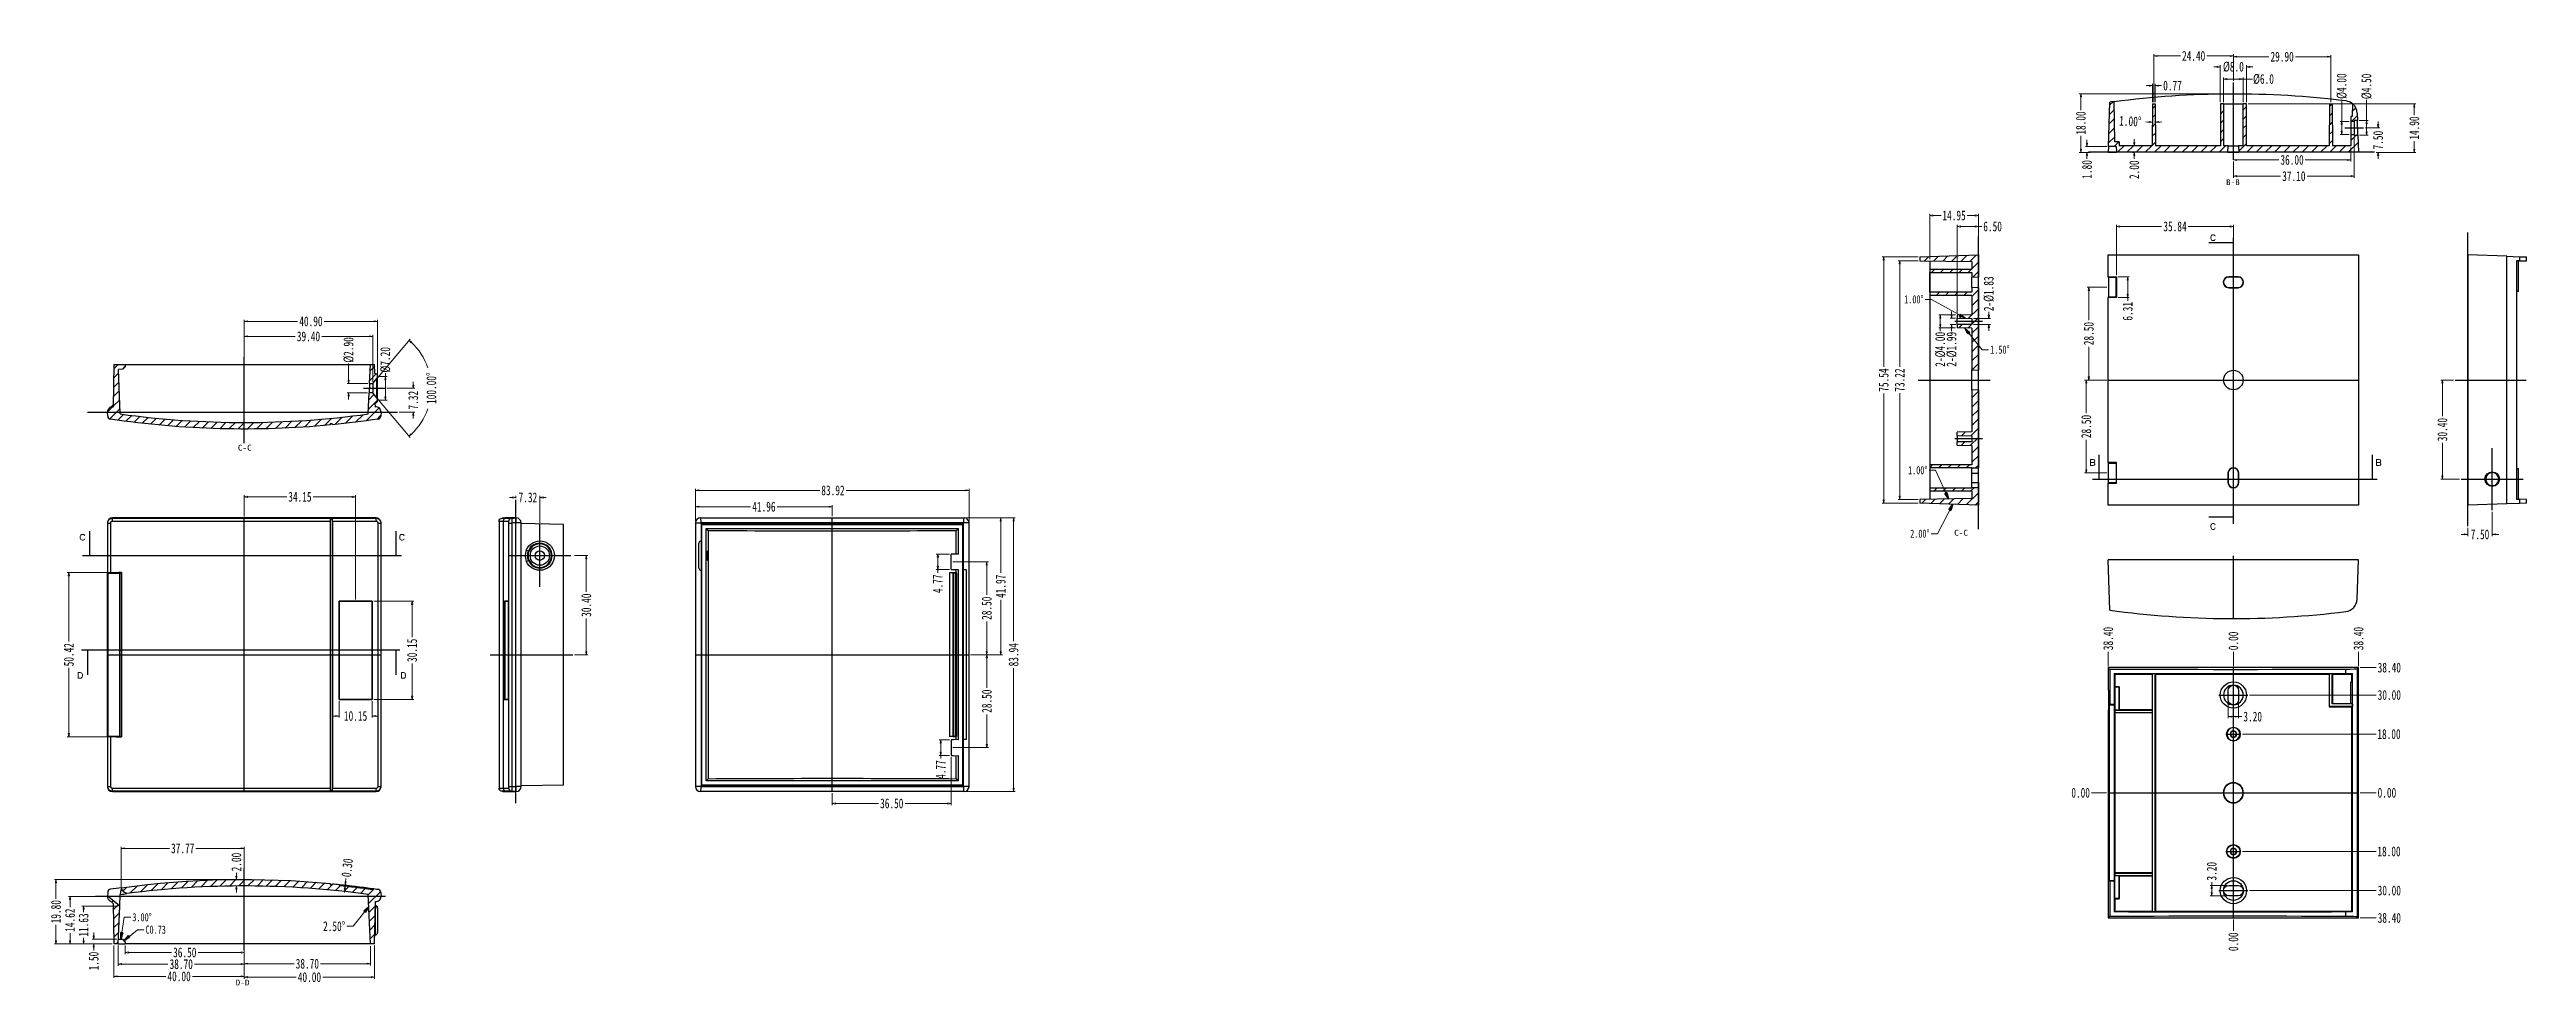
# Model space of a CAD drawing. Header units: inches. Extents: x -185 to 575, y 21239 to 21526.
import ezdxf
from ezdxf.lldxf.tags import DXFTag

# ---------------------------------------------------------------- set-up
doc = ezdxf.new("R2010")
doc.units = ezdxf.units.IN
doc.header["$MEASUREMENT"] = 0
doc.layers.add('1', color=7, linetype='Continuous')
doc.layers.add('dim', color=82, linetype='Continuous', lineweight=9)
doc.styles.add('blockfont', font='SimSun.ttf', dxfattribs={"width": 0.7})
doc.styles.get("Standard").update_dxf_attribs({"font": 'SimSun.ttf', "width": 0.7})
tags = doc.linetypes.add('CENTER', pattern=[2, 1.25, -0.25, 0.25, -0.25]).pattern_tags.tags
tags[10:11] = [DXFTag(74, 4), DXFTag(75, 0), DXFTag(340, '0'), DXFTag(46, 0.0), DXFTag(50, 0.0), DXFTag(44, 0.0), DXFTag(45, 0.0)]
tags[8:9] = [DXFTag(74, 4), DXFTag(75, 0), DXFTag(340, '0'), DXFTag(46, 0.0), DXFTag(50, 0.0), DXFTag(44, 0.0), DXFTag(45, 0.0)]
tags[6:7] = [DXFTag(74, 4), DXFTag(75, 0), DXFTag(340, '0'), DXFTag(46, 0.0), DXFTag(50, 0.0), DXFTag(44, 0.0), DXFTag(45, 0.0)]
tags[4:5] = [DXFTag(74, 4), DXFTag(75, 0), DXFTag(340, '0'), DXFTag(46, 0.0), DXFTag(50, 0.0), DXFTag(44, 0.0), DXFTag(45, 0.0)]
tags = doc.linetypes.add('PHANTOM', pattern=[2.5, 1.25, -0.25, 0.25, -0.25, 0.25, -0.25]).pattern_tags.tags
tags[14:15] = [DXFTag(74, 4), DXFTag(75, 0), DXFTag(340, '0'), DXFTag(46, 0.0), DXFTag(50, 0.0), DXFTag(44, 0.0), DXFTag(45, 0.0)]
tags[12:13] = [DXFTag(74, 4), DXFTag(75, 0), DXFTag(340, '0'), DXFTag(46, 0.0), DXFTag(50, 0.0), DXFTag(44, 0.0), DXFTag(45, 0.0)]
tags[10:11] = [DXFTag(74, 4), DXFTag(75, 0), DXFTag(340, '0'), DXFTag(46, 0.0), DXFTag(50, 0.0), DXFTag(44, 0.0), DXFTag(45, 0.0)]
tags[8:9] = [DXFTag(74, 4), DXFTag(75, 0), DXFTag(340, '0'), DXFTag(46, 0.0), DXFTag(50, 0.0), DXFTag(44, 0.0), DXFTag(45, 0.0)]
tags[6:7] = [DXFTag(74, 4), DXFTag(75, 0), DXFTag(340, '0'), DXFTag(46, 0.0), DXFTag(50, 0.0), DXFTag(44, 0.0), DXFTag(45, 0.0)]
tags[4:5] = [DXFTag(74, 4), DXFTag(75, 0), DXFTag(340, '0'), DXFTag(46, 0.0), DXFTag(50, 0.0), DXFTag(44, 0.0), DXFTag(45, 0.0)]
doc.dimstyles.new('3', dxfattribs={"dimtxt": 3, "dimasz": 1, "dimexe": 0.5, "dimexo": 0.5, "dimgap": 0.5, "dimtad": 0, "dimzin": 0, "dimdsep": 46, "dimtxsty": 'Standard', "dimblk": 'CLOSEDBLANK', "dimcen": 0, "dimclrd": 5, "dimclre": 5, "dimazin": 0, "dimtfac": 1, "dimtofl": 0, "dimtmove": 0, "dimatfit": 3, "dimldrblk": 'CLOSEDBLANK', "dimfxl": 0, "dimtolj": 1, "dimtzin": 0, "dimlwd": 9, "dimlwe": 9, "dimarcsym": 0})

msp = doc.modelspace()

# ---------------------------------------------------------------- texts
at = {"layer": '1', "color": 87, "style": 'blockfont'}
for s, width, p in [('B-B', 1.152, (482.474, 21484.493)), ('C-C', 1.153, (-127.481, 21403.032)), ('C-C', 1.153, (399.088, 21376.944)), ('D-D', 1.153, (-128.168, 21238.944))]:
    msp.add_text(s, height=1.8, dxfattribs=dict(at, width=width)).set_placement(p)
at = {"layer": '1', "color": 87, "char_height": 1.8, "attachment_point": 7, "line_spacing_factor": 0.903614, "style": 'blockfont'}
for s, insert in [('\\W01.171;\\fsimplex.shx;C', (477.561, 21467.447)), ('\\W01.168;\\fsimplex.shx;B', (440.601, 21398.47)), ('\\W01.168;\\fsimplex.shx;B', (528.329, 21398.47)), ('\\W01.171;\\fsimplex.shx;C', (477.561, 21378.866)), ('\\W01.171;\\fsimplex.shx;C', (-176.109, 21375.531)), ('\\W01.171;\\fsimplex.shx;C', (-78.115, 21375.531)), ('\\W01.168;\\fsimplex.shx;D', (-176.802, 21333.173)), ('\\W01.168;\\fsimplex.shx;D', (-77.647, 21333.173))]:
    msp.add_mtext(s, dxfattribs=dict(at, insert=insert))
at = {"layer": 'dim'}
for s, insert, char_height, attachment_point in [('\\A1;1.00%%d', (389.682, 21449.438), 2.5, 6), ('\\A1;1.50%%d', (410.15, 21433.994), 2.5, 4), ('\\A1;1.00%%d', (390.88, 21397.008), 2.5, 6), ('\\A1;2.00%%d', (391.521, 21377.539), 2.5, 6), ('\\A1;3.00%%d', (-159.851, 21259.858), 2.5, 4), ('\\A1;C0.73', (-155.83, 21256.051), 2.5, 4), ('2.50%%d', (-94.576, 21257.099), 3, 6)]:
    msp.add_mtext(s, dxfattribs=dict(at, insert=insert, char_height=char_height, attachment_point=attachment_point))

# ---------------------------------------------------------------- blocks, each defined once
blk = doc.blocks.new('ASSORTED_DRAFT3')
at = {"color": 43}
blk.add_solid([(420.8, 563.9), (422.4, 557.9), (419.2, 557.9), (420.8, 563.9)], dxfattribs=at)
blk = doc.blocks.new('ASSORTED_DRAFT4')
at = {"color": 43}
blk.add_solid([(351.2, 526.1), (349.6, 532.1), (352.8, 532.1), (351.2, 526.1)], dxfattribs=at)
blk = doc.blocks.new('_ClosedBlank')
at = {"color": 0, "linetype": 'ByBlock', "lineweight": -2}
for p, q in [((-1, 0.17), (0, 0)), ((-1, 0.17), (-1, -0.17)), ((0, 0), (-1, -0.17))]:
    blk.add_line(p, q, dxfattribs=at)
blk = doc.blocks.new('*D400')
at = {"color": 5, "lineweight": 9}
for p, q in [((12.92, 21381.38), (12.92, 21391.32)), ((13.92, 21390.82), (51.02, 21390.82)), ((95.83, 21390.82), (59.17, 21390.82)), ((96.83, 21381.38), (96.83, 21391.32))]:
    blk.add_line(p, q, dxfattribs=at)
at = {"layer": 'Defpoints', "color": 0}
for p in [(96.83, 21390.82), (12.92, 21380.88), (96.83, 21380.88)]:
    blk.add_point(p, dxfattribs=at)
at = {"color": 5, "lineweight": 9, "rotation": 180}
blk.add_blockref('_ClosedBlank', (12.92, 21390.82), dxfattribs=at)
at = {"color": 5, "lineweight": 9}
blk.add_blockref('_ClosedBlank', (96.83, 21390.82), dxfattribs=at)
at = {"color": 0, "insert": (55.09, 21390.82), "char_height": 3, "attachment_point": 5}
blk.add_mtext('\\A1;83.92', dxfattribs=at)
blk = doc.blocks.new('*D401')
at = {"color": 5, "lineweight": 9}
for p, q in [((95.67, 21382.38), (111.01, 21382.38)), ((110.51, 21381.38), (110.51, 21344.53)), ((110.51, 21299.44), (110.51, 21336.29)), ((95.67, 21298.44), (111.01, 21298.44))]:
    blk.add_line(p, q, dxfattribs=at)
at = {"layer": 'Defpoints', "color": 0}
for p in [(95.17, 21382.38), (95.17, 21298.44), (110.51, 21298.44)]:
    blk.add_point(p, dxfattribs=at)
at = {"color": 5, "lineweight": 9}
for p, rotation in [((110.51, 21382.38), 90), ((110.51, 21298.44), 270)]:
    blk.add_blockref('_ClosedBlank', p, dxfattribs=dict(at, rotation=rotation))
at = {"color": 0, "insert": (110.51, 21340.41), "char_height": 3, "attachment_point": 5, "rotation": 90}
blk.add_mtext('\\A1;83.94', dxfattribs=at)
blk = doc.blocks.new('*D402')
at = {"color": 5, "lineweight": 9}
for p, q in [((91.88, 21368.91), (102.77, 21368.91)), ((102.27, 21367.91), (102.27, 21358.74)), ((102.27, 21341.41), (102.27, 21350.58)), ((97.33, 21340.41), (102.77, 21340.41))]:
    blk.add_line(p, q, dxfattribs=at)
at = {"layer": 'Defpoints', "color": 0}
for p in [(91.38, 21368.91), (96.83, 21340.41), (102.27, 21340.41)]:
    blk.add_point(p, dxfattribs=at)
at = {"color": 5, "lineweight": 9}
for p, rotation in [((102.27, 21368.91), 90), ((102.27, 21340.41), 270)]:
    blk.add_blockref('_ClosedBlank', p, dxfattribs=dict(at, rotation=rotation))
at = {"color": 0, "insert": (102.27, 21354.66), "char_height": 3, "attachment_point": 5, "rotation": 90}
blk.add_mtext('\\A1;28.50', dxfattribs=at)
blk = doc.blocks.new('*D403')
at = {"color": 5, "lineweight": 9}
for p, q in [((97.33, 21340.41), (102.8, 21340.41)), ((102.3, 21339.41), (102.3, 21330.24)), ((102.3, 21312.91), (102.3, 21322.08)), ((91.88, 21311.91), (102.8, 21311.91))]:
    blk.add_line(p, q, dxfattribs=at)
at = {"layer": 'Defpoints', "color": 0}
for p in [(96.83, 21340.41), (91.38, 21311.91), (102.3, 21311.91)]:
    blk.add_point(p, dxfattribs=at)
at = {"color": 5, "lineweight": 9}
for p, rotation in [((102.3, 21340.41), 90), ((102.3, 21311.91), 270)]:
    blk.add_blockref('_ClosedBlank', p, dxfattribs=dict(at, rotation=rotation))
at = {"color": 0, "insert": (102.3, 21326.16), "char_height": 3, "attachment_point": 5, "rotation": 90}
blk.add_mtext('\\A1;28.50', dxfattribs=at)
blk = doc.blocks.new('*D404')
at = {"color": 5, "lineweight": 9}
for p, q in [((90.88, 21371.3), (86.76, 21371.3)), ((87.26, 21370.3), (87.26, 21367.53)), ((90.88, 21366.53), (86.76, 21366.53)), ((87.26, 21366.53), (87.26, 21365.53))]:
    blk.add_line(p, q, dxfattribs=at)
at = {"layer": 'Defpoints', "color": 0}
for p in [(91.38, 21371.3), (87.26, 21366.53), (91.38, 21366.53)]:
    blk.add_point(p, dxfattribs=at)
at = {"color": 5, "lineweight": 9}
for p, rotation in [((87.26, 21371.3), 90), ((87.26, 21366.53), 270)]:
    blk.add_blockref('_ClosedBlank', p, dxfattribs=dict(at, rotation=rotation))
at = {"color": 0, "insert": (87.26, 21362.18), "char_height": 3, "attachment_point": 5, "rotation": 90}
blk.add_mtext('\\A1;4.77', dxfattribs=at)
blk = doc.blocks.new('*D405')
at = {"color": 5, "lineweight": 9}
for p, q in [((90.88, 21314.3), (87.65, 21314.3)), ((90.88, 21309.53), (87.65, 21309.53)), ((88.15, 21313.3), (88.15, 21310.53)), ((88.15, 21309.53), (88.15, 21308.53))]:
    blk.add_line(p, q, dxfattribs=at)
at = {"layer": 'Defpoints', "color": 0}
for p in [(88.15, 21309.53), (91.38, 21314.3), (91.38, 21309.53)]:
    blk.add_point(p, dxfattribs=at)
at = {"color": 5, "lineweight": 9}
for p, rotation in [((88.15, 21314.3), 90), ((88.15, 21309.53), 270)]:
    blk.add_blockref('_ClosedBlank', p, dxfattribs=dict(at, rotation=rotation))
at = {"color": 0, "insert": (88.15, 21305.18), "char_height": 3, "attachment_point": 5, "rotation": 90}
blk.add_mtext('\\A1;4.77', dxfattribs=at)
blk = doc.blocks.new('*D406')
at = {"color": 5, "lineweight": 9}
for p, q in [((91.38, 21309.03), (91.38, 21294.28)), ((54.88, 21297.94), (54.88, 21294.28)), ((55.88, 21294.78), (69.06, 21294.78)), ((90.38, 21294.78), (77.2, 21294.78))]:
    blk.add_line(p, q, dxfattribs=at)
at = {"layer": 'Defpoints', "color": 0}
for p in [(91.38, 21309.53), (54.88, 21298.44), (91.38, 21294.78)]:
    blk.add_point(p, dxfattribs=at)
at = {"color": 5, "lineweight": 9, "rotation": 180}
blk.add_blockref('_ClosedBlank', (54.88, 21294.78), dxfattribs=at)
at = {"color": 5, "lineweight": 9}
blk.add_blockref('_ClosedBlank', (91.38, 21294.78), dxfattribs=at)
at = {"color": 0, "insert": (73.13, 21294.78), "char_height": 3, "attachment_point": 5}
blk.add_mtext('\\A1;36.50', dxfattribs=at)
blk = doc.blocks.new('*D407')
at = {"color": 5, "lineweight": 9}
for p, q in [((-164.65, 21253.17), (-172.21, 21253.17)), ((-170.83, 21251.67), (-172.21, 21251.67)), ((-171.71, 21254.17), (-171.71, 21255.17)), ((-171.71, 21250.67), (-171.71, 21249.67))]:
    blk.add_line(p, q, dxfattribs=at)
at = {"layer": 'Defpoints', "color": 0}
for p in [(-171.71, 21251.67), (-170.33, 21251.67), (-164.15, 21253.17)]:
    blk.add_point(p, dxfattribs=at)
at = {"color": 5, "lineweight": 9}
for p, rotation in [((-171.71, 21253.17), 270), ((-171.71, 21251.67), 90)]:
    blk.add_blockref('_ClosedBlank', p, dxfattribs=dict(at, rotation=rotation))
at = {"color": 0, "insert": (-171.71, 21246.43), "char_height": 3, "attachment_point": 5, "rotation": 90}
blk.add_mtext('\\A1;1.50', dxfattribs=at)
blk = doc.blocks.new('*D408')
at = {"color": 5, "lineweight": 9}
for p, q in [((-162.03, 21251.17), (-162.03, 21248.56)), ((-161.03, 21249.06), (-147.85, 21249.06)), ((-126.53, 21249.06), (-139.71, 21249.06)), ((-125.53, 21249.28), (-125.53, 21248.56))]:
    blk.add_line(p, q, dxfattribs=at)
at = {"layer": 'Defpoints', "color": 0}
for p in [(-162.03, 21251.67), (-125.53, 21249.78), (-125.53, 21249.06)]:
    blk.add_point(p, dxfattribs=at)
at = {"color": 5, "lineweight": 9, "rotation": 180}
blk.add_blockref('_ClosedBlank', (-162.03, 21249.06), dxfattribs=at)
at = {"color": 5, "lineweight": 9}
blk.add_blockref('_ClosedBlank', (-125.53, 21249.06), dxfattribs=at)
at = {"color": 0, "insert": (-143.78, 21249.06), "char_height": 3, "attachment_point": 5}
blk.add_mtext('\\A1;36.50', dxfattribs=at)
blk = doc.blocks.new('*D409')
at = {"color": 5, "lineweight": 9}
for p, q in [((-164.22, 21251.17), (-164.22, 21244.97)), ((-125.53, 21249.82), (-125.53, 21244.97)), ((-163.22, 21245.47), (-148.94, 21245.47)), ((-126.53, 21245.47), (-140.8, 21245.47))]:
    blk.add_line(p, q, dxfattribs=at)
at = {"layer": 'Defpoints', "color": 0}
for p in [(-164.22, 21251.67), (-125.53, 21250.32), (-125.53, 21245.47)]:
    blk.add_point(p, dxfattribs=at)
at = {"color": 5, "lineweight": 9, "rotation": 180}
blk.add_blockref('_ClosedBlank', (-164.22, 21245.47), dxfattribs=at)
at = {"color": 5, "lineweight": 9}
blk.add_blockref('_ClosedBlank', (-125.53, 21245.47), dxfattribs=at)
at = {"color": 0, "insert": (-144.87, 21245.47), "char_height": 3, "attachment_point": 5}
blk.add_mtext('\\A1;38.70', dxfattribs=at)
blk = doc.blocks.new('*D410')
at = {"color": 5, "lineweight": 9}
for p, q in [((-164.21, 21263.3), (-175.32, 21263.3)), ((-174.82, 21262.3), (-174.82, 21261.46)), ((-166.03, 21251.67), (-175.32, 21251.67)), ((-174.82, 21252.67), (-174.82, 21253.52))]:
    blk.add_line(p, q, dxfattribs=at)
at = {"layer": 'Defpoints', "color": 0}
for p in [(-163.71, 21263.3), (-174.82, 21251.67), (-165.53, 21251.67)]:
    blk.add_point(p, dxfattribs=at)
at = {"color": 5, "lineweight": 9}
for p, rotation in [((-174.82, 21263.3), 90), ((-174.82, 21251.67), 270)]:
    blk.add_blockref('_ClosedBlank', p, dxfattribs=dict(at, rotation=rotation))
at = {"color": 0, "insert": (-174.82, 21257.49), "char_height": 3, "attachment_point": 5, "rotation": 90}
blk.add_mtext('\\A1;11.63', dxfattribs=at)
blk = doc.blocks.new('*D411')
at = {"color": 5, "lineweight": 9}
for p, q in [((-167.99, 21266.28), (-179.49, 21266.28)), ((-178.99, 21265.28), (-178.99, 21262.95)), ((-166.03, 21251.67), (-179.49, 21251.67)), ((-178.99, 21252.67), (-178.99, 21255.01))]:
    blk.add_line(p, q, dxfattribs=at)
at = {"layer": 'Defpoints', "color": 0}
for p in [(-178.99, 21266.28), (-167.49, 21266.28), (-165.53, 21251.67)]:
    blk.add_point(p, dxfattribs=at)
at = {"color": 5, "lineweight": 9}
for p, rotation in [((-178.99, 21266.28), 90), ((-178.99, 21251.67), 270)]:
    blk.add_blockref('_ClosedBlank', p, dxfattribs=dict(at, rotation=rotation))
at = {"color": 0, "insert": (-178.99, 21258.98), "char_height": 3, "attachment_point": 5, "rotation": 90}
blk.add_mtext('\\A1;14.62', dxfattribs=at)
blk = doc.blocks.new('*D412')
at = {"color": 5, "lineweight": 9}
for p, q in [((-126.03, 21271.47), (-128.44, 21271.47)), ((-127.94, 21272.47), (-127.94, 21273.47)), ((-126.03, 21269.47), (-128.44, 21269.47)), ((-127.94, 21268.47), (-127.94, 21267.47))]:
    blk.add_line(p, q, dxfattribs=at)
at = {"layer": 'Defpoints', "color": 0}
for p in [(-127.94, 21271.47), (-125.53, 21271.47), (-125.53, 21269.47)]:
    blk.add_point(p, dxfattribs=at)
at = {"color": 5, "lineweight": 9}
for p, rotation in [((-127.94, 21271.47), 270), ((-127.94, 21269.47), 90)]:
    blk.add_blockref('_ClosedBlank', p, dxfattribs=dict(at, rotation=rotation))
at = {"color": 0, "insert": (-127.94, 21276.8), "char_height": 3, "attachment_point": 5, "rotation": 90}
blk.add_mtext('\\A1;2.00', dxfattribs=at)
blk = doc.blocks.new('*D413')
at = {"color": 5, "lineweight": 9}
for p, q in [((-94.44, 21270.74), (-94.33, 21271.74)), ((-94.62, 21269.46), (-95.08, 21269.51)), ((-94.59, 21269.75), (-95.05, 21269.81)), ((-94.7, 21268.46), (-94.81, 21267.47))]:
    blk.add_line(p, q, dxfattribs=at)
at = {"layer": 'Defpoints', "color": 0}
for p in [(-94.55, 21269.75), (-94.12, 21269.4), (-94.09, 21269.7)]:
    blk.add_point(p, dxfattribs=at)
at = {"color": 5, "lineweight": 9}
for p, rotation in [((-94.59, 21269.45), 83.55386622290224), ((-94.55, 21269.75), 263.5538662229022)]:
    blk.add_blockref('_ClosedBlank', p, dxfattribs=dict(at, rotation=rotation))
at = {"color": 0, "insert": (-93.95, 21275.06), "char_height": 3, "attachment_point": 5, "rotation": 83.55387}
blk.add_mtext('\\A1;0.30', dxfattribs=at)
blk = doc.blocks.new('*D414')
at = {"color": 5, "lineweight": 9}
for p, q in [((-85.8, 21356.84), (-73.53, 21356.84)), ((-74.03, 21355.84), (-74.03, 21345.81)), ((-74.03, 21327.68), (-74.03, 21337.71)), ((-85.8, 21326.68), (-73.53, 21326.68))]:
    blk.add_line(p, q, dxfattribs=at)
at = {"layer": 'Defpoints', "color": 0}
for p in [(-86.3, 21356.84), (-74.03, 21356.84), (-86.3, 21326.68)]:
    blk.add_point(p, dxfattribs=at)
at = {"color": 5, "lineweight": 9}
for p, rotation in [((-74.03, 21356.84), 90), ((-74.03, 21326.68), 270)]:
    blk.add_blockref('_ClosedBlank', p, dxfattribs=dict(at, rotation=rotation))
at = {"color": 0, "insert": (-74.03, 21341.76), "char_height": 3, "attachment_point": 5, "rotation": 90}
blk.add_mtext('\\A1;30.15', dxfattribs=at)
blk = doc.blocks.new('*D415')
at = {"color": 5, "lineweight": 9}
for p, q in [((-125.53, 21382.81), (-125.53, 21389.35)), ((-124.53, 21388.85), (-112.51, 21388.85)), ((-92.38, 21388.85), (-104.4, 21388.85)), ((-91.38, 21357.31), (-91.38, 21389.35))]:
    blk.add_line(p, q, dxfattribs=at)
at = {"layer": 'Defpoints', "color": 0}
for p in [(-125.53, 21388.85), (-125.53, 21382.31), (-91.38, 21356.81)]:
    blk.add_point(p, dxfattribs=at)
at = {"color": 5, "lineweight": 9, "rotation": 180}
blk.add_blockref('_ClosedBlank', (-125.53, 21388.85), dxfattribs=at)
at = {"color": 5, "lineweight": 9}
blk.add_blockref('_ClosedBlank', (-91.38, 21388.85), dxfattribs=at)
at = {"color": 0, "insert": (-108.45, 21388.85), "char_height": 3, "attachment_point": 5}
blk.add_mtext('\\A1;34.15', dxfattribs=at)
blk = doc.blocks.new('*D416')
at = {"color": 5, "lineweight": 9}
for p, q in [((-96.45, 21326.19), (-96.45, 21321.11)), ((-86.3, 21326.18), (-86.3, 21321.11)), ((-97.45, 21321.61), (-98.45, 21321.61)), ((-85.3, 21321.61), (-84.3, 21321.61))]:
    blk.add_line(p, q, dxfattribs=at)
at = {"layer": 'Defpoints', "color": 0}
for p in [(-96.45, 21326.69), (-86.3, 21326.68), (-86.3, 21321.61)]:
    blk.add_point(p, dxfattribs=at)
at = {"color": 5, "lineweight": 9}
blk.add_blockref('_ClosedBlank', (-96.45, 21321.61), dxfattribs=at)
at = {"color": 5, "lineweight": 9, "rotation": 180}
blk.add_blockref('_ClosedBlank', (-86.3, 21321.61), dxfattribs=at)
at = {"color": 0, "insert": (-91.38, 21321.61), "char_height": 3, "attachment_point": 5}
blk.add_mtext('\\A1;10.15', dxfattribs=at)
blk = doc.blocks.new('*D417')
at = {"color": 5, "lineweight": 9}
for p, q in [((-163.69, 21365.62), (-179.85, 21365.62)), ((-179.35, 21364.62), (-179.35, 21344.46)), ((-179.35, 21316.2), (-179.35, 21336.36)), ((-163.69, 21315.2), (-179.85, 21315.2))]:
    blk.add_line(p, q, dxfattribs=at)
at = {"layer": 'Defpoints', "color": 0}
for p in [(-179.35, 21365.62), (-163.19, 21365.62), (-163.19, 21315.2)]:
    blk.add_point(p, dxfattribs=at)
at = {"color": 5, "lineweight": 9}
for p, rotation in [((-179.35, 21365.62), 90), ((-179.35, 21315.2), 270)]:
    blk.add_blockref('_ClosedBlank', p, dxfattribs=dict(at, rotation=rotation))
at = {"color": 0, "insert": (-179.35, 21340.41), "char_height": 3, "attachment_point": 5, "rotation": 90}
blk.add_mtext('\\A1;50.42', dxfattribs=at)
blk = doc.blocks.new('*D418')
at = {"color": 5, "lineweight": 9}
for p, q in [((-163.3, 21268.78), (-163.3, 21281.5)), ((-162.3, 21281), (-148.47, 21281)), ((-126.53, 21281), (-140.36, 21281)), ((-125.53, 21274.4), (-125.53, 21281.5))]:
    blk.add_line(p, q, dxfattribs=at)
at = {"layer": 'Defpoints', "color": 0}
for p in [(-125.53, 21281), (-125.53, 21273.9), (-163.3, 21268.28)]:
    blk.add_point(p, dxfattribs=at)
at = {"color": 5, "lineweight": 9, "rotation": 180}
blk.add_blockref('_ClosedBlank', (-163.3, 21281), dxfattribs=at)
at = {"color": 5, "lineweight": 9}
blk.add_blockref('_ClosedBlank', (-125.53, 21281), dxfattribs=at)
at = {"color": 0, "insert": (-144.42, 21281), "char_height": 3, "attachment_point": 5}
blk.add_mtext('\\A1;37.77', dxfattribs=at)
blk = doc.blocks.new('*D419')
at = {"color": 5, "lineweight": 9}
for p, q in [((-24.2, 21370.81), (-20.08, 21370.81)), ((-20.58, 21369.81), (-20.58, 21359.68)), ((-20.58, 21341.41), (-20.58, 21351.54)), ((-24.2, 21340.41), (-20.08, 21340.41))]:
    blk.add_line(p, q, dxfattribs=at)
at = {"layer": 'Defpoints', "color": 0}
for p in [(-24.7, 21370.81), (-20.58, 21370.81), (-24.7, 21340.41)]:
    blk.add_point(p, dxfattribs=at)
at = {"color": 5, "lineweight": 9}
for p, rotation in [((-20.58, 21370.81), 90), ((-20.58, 21340.41), 270)]:
    blk.add_blockref('_ClosedBlank', p, dxfattribs=dict(at, rotation=rotation))
at = {"color": 0, "insert": (-20.58, 21355.61), "char_height": 3, "attachment_point": 5, "rotation": 90}
blk.add_mtext('\\A1;30.40', dxfattribs=at)
blk = doc.blocks.new('*D420')
at = {"color": 5, "lineweight": 9}
for p, q in [((-43.17, 21388.66), (-44.17, 21388.66)), ((-42.17, 21388.48), (-42.17, 21389.16)), ((-34.86, 21380.84), (-34.86, 21389.16)), ((-33.86, 21388.66), (-32.86, 21388.66))]:
    blk.add_line(p, q, dxfattribs=at)
at = {"layer": 'Defpoints', "color": 0}
for p in [(-42.17, 21388.66), (-42.17, 21387.98), (-34.86, 21380.34)]:
    blk.add_point(p, dxfattribs=at)
at = {"color": 5, "lineweight": 9}
blk.add_blockref('_ClosedBlank', (-42.17, 21388.66), dxfattribs=at)
at = {"color": 5, "lineweight": 9, "rotation": 180}
blk.add_blockref('_ClosedBlank', (-34.86, 21388.66), dxfattribs=at)
at = {"color": 0, "insert": (-38.51, 21388.66), "char_height": 3, "attachment_point": 5}
blk.add_mtext('\\A1;7.32', dxfattribs=at)
blk = doc.blocks.new('*D423')
at = {"color": 5, "lineweight": 9}
for p, q in [((-87.59, 21423.61), (-94, 21423.61)), ((-93.5, 21424.61), (-93.5, 21429.79)), ((-87.72, 21420.71), (-94, 21420.71)), ((-93.5, 21419.71), (-93.5, 21418.71))]:
    blk.add_line(p, q, dxfattribs=at)
at = {"layer": 'Defpoints', "color": 0}
for p in [(-93.5, 21423.61), (-87.09, 21423.61), (-87.22, 21420.71)]:
    blk.add_point(p, dxfattribs=at)
at = {"color": 5, "lineweight": 9}
for p, rotation in [((-93.5, 21423.61), 270), ((-93.5, 21420.71), 90)]:
    blk.add_blockref('_ClosedBlank', p, dxfattribs=dict(at, rotation=rotation))
at = {"color": 0, "insert": (-93.5, 21433.92), "char_height": 3, "attachment_point": 5, "rotation": 90}
blk.add_mtext('\\A1;%%c2.90', dxfattribs=at)
blk = doc.blocks.new('*D424')
at = {"color": 5, "lineweight": 9}
for p, q in [((-125.53, 21432.26), (-125.53, 21438.57)), ((-86.13, 21424.11), (-86.13, 21438.57)), ((-124.53, 21438.07), (-109.9, 21438.07)), ((-87.13, 21438.07), (-101.76, 21438.07))]:
    blk.add_line(p, q, dxfattribs=at)
at = {"layer": 'Defpoints', "color": 0}
for p in [(-125.53, 21438.07), (-125.53, 21431.76), (-86.13, 21423.61)]:
    blk.add_point(p, dxfattribs=at)
at = {"color": 5, "lineweight": 9, "rotation": 180}
blk.add_blockref('_ClosedBlank', (-125.53, 21438.07), dxfattribs=at)
at = {"color": 5, "lineweight": 9}
blk.add_blockref('_ClosedBlank', (-86.13, 21438.07), dxfattribs=at)
at = {"color": 0, "insert": (-105.83, 21438.07), "char_height": 3, "attachment_point": 5}
blk.add_mtext('\\A1;39.40', dxfattribs=at)
blk = doc.blocks.new('*D425')
at = {"color": 5, "lineweight": 9}
for p, q in [((-84.13, 21425.76), (-81.72, 21425.76)), ((-82.22, 21425.76), (-82.22, 21426.76)), ((-82.22, 21419.56), (-82.22, 21424.76)), ((-84.13, 21418.56), (-81.72, 21418.56))]:
    blk.add_line(p, q, dxfattribs=at)
at = {"layer": 'Defpoints', "color": 0}
for p in [(-84.63, 21425.76), (-82.22, 21425.76), (-84.63, 21418.56)]:
    blk.add_point(p, dxfattribs=at)
at = {"color": 5, "lineweight": 9}
for p, rotation in [((-82.22, 21425.76), 90), ((-82.22, 21418.56), 270)]:
    blk.add_blockref('_ClosedBlank', p, dxfattribs=dict(at, rotation=rotation))
at = {"color": 0, "insert": (-82.22, 21430.89), "char_height": 3, "attachment_point": 5, "rotation": 90}
blk.add_mtext('\\A1;%%c7.20', dxfattribs=at)
blk = doc.blocks.new('*D426')
at = {"color": 5, "lineweight": 9}
for p, q in [((-84.54, 21425.5), (-74.67, 21437.27)), ((-84.54, 21418.82), (-74.67, 21407.05))]:
    blk.add_line(p, q, dxfattribs=at)
for start, end in [(19.14303, 47.01928), (312.98072, 340.85697)]:
    blk.add_arc((-87.35, 21422.16), 19.22, start, end, dxfattribs=at)
at = {"layer": 'Defpoints', "color": 0}
for p in [(-86.13, 21423.61), (-84.86, 21425.12), (-86.13, 21420.71), (-84.86, 21419.2), (-68.93, 21416.65)]:
    blk.add_point(p, dxfattribs=at)
at = {"color": 5, "lineweight": 9}
for p, rotation in [((-74.99, 21436.89), 138.5096379501009), ((-74.99, 21407.43), 221.4903620498631)]:
    blk.add_blockref('_ClosedBlank', p, dxfattribs=dict(at, rotation=rotation))
at = {"color": 0, "insert": (-68.12, 21422.16), "char_height": 3, "attachment_point": 5, "rotation": 90}
blk.add_mtext('\\A1;100.00°', dxfattribs=at)
blk = doc.blocks.new('*D427')
at = {"color": 5, "lineweight": 9}
for p, q in [((-73.68, 21423.16), (-73.68, 21424.16)), ((-81.82, 21422.16), (-73.18, 21422.16)), ((-77.99, 21414.84), (-73.18, 21414.84)), ((-73.68, 21413.84), (-73.68, 21412.84))]:
    blk.add_line(p, q, dxfattribs=at)
at = {"layer": 'Defpoints', "color": 0}
for p in [(-82.32, 21422.16), (-73.68, 21422.16), (-78.49, 21414.84)]:
    blk.add_point(p, dxfattribs=at)
at = {"color": 5, "lineweight": 9}
for p, rotation in [((-73.68, 21422.16), 270), ((-73.68, 21414.84), 90)]:
    blk.add_blockref('_ClosedBlank', p, dxfattribs=dict(at, rotation=rotation))
at = {"color": 0, "insert": (-73.68, 21418.5), "char_height": 3, "attachment_point": 5, "rotation": 90}
blk.add_mtext('\\A1;7.32', dxfattribs=at)
blk = doc.blocks.new('*D428')
at = {"color": 5, "lineweight": 9}
for p, q in [((-126.03, 21271.47), (-183.8, 21271.47)), ((-183.3, 21270.47), (-183.3, 21265.56)), ((-183.3, 21252.67), (-183.3, 21257.58)), ((-166.03, 21251.67), (-183.8, 21251.67))]:
    blk.add_line(p, q, dxfattribs=at)
at = {"layer": 'Defpoints', "color": 0}
for p in [(-125.53, 21271.47), (-183.3, 21251.67), (-165.53, 21251.67)]:
    blk.add_point(p, dxfattribs=at)
at = {"color": 5, "lineweight": 9}
for p, rotation in [((-183.3, 21271.47), 90), ((-183.3, 21251.67), 270)]:
    blk.add_blockref('_ClosedBlank', p, dxfattribs=dict(at, rotation=rotation))
at = {"color": 0, "insert": (-183.3, 21261.57), "char_height": 3, "attachment_point": 5, "rotation": 90}
blk.add_mtext('\\A1;19.80', dxfattribs=at)
blk = doc.blocks.new('*D429')
at = {"color": 5, "lineweight": 9}
blk.add_line((523.66, 21298.05), (528.52, 21298.05), dxfattribs=at)
at = {"layer": 'Defpoints', "color": 0}
for p in [(484.76, 21298.05), (523.16, 21298.05), (528.52, 21298.05)]:
    blk.add_point(p, dxfattribs=at)
at = {"color": 0, "insert": (531.86, 21298.05), "char_height": 3, "attachment_point": 5}
blk.add_mtext('\\A1;0.00', dxfattribs=at)
blk = doc.blocks.new('*D430')
at = {"color": 5, "lineweight": 9}
blk.add_line((484.76, 21336.95), (484.76, 21341.3), dxfattribs=at)
at = {"layer": 'Defpoints', "color": 0}
for p in [(484.76, 21341.3), (484.76, 21336.45), (484.76, 21298.05)]:
    blk.add_point(p, dxfattribs=at)
at = {"color": 0, "insert": (484.76, 21344.65), "char_height": 3, "attachment_point": 5, "rotation": 90}
blk.add_mtext('\\A1;0.00', dxfattribs=at)
blk = doc.blocks.new('*D431')
at = {"color": 5, "lineweight": 9}
blk.add_line((445.86, 21298.05), (441.23, 21298.05), dxfattribs=at)
at = {"layer": 'Defpoints', "color": 0}
for p in [(441.23, 21298.05), (446.36, 21298.05), (484.76, 21298.05)]:
    blk.add_point(p, dxfattribs=at)
at = {"color": 0, "insert": (437.89, 21298.05), "char_height": 3, "attachment_point": 5}
blk.add_mtext('\\A1;0.00', dxfattribs=at)
blk = doc.blocks.new('*D432')
at = {"color": 5, "lineweight": 9}
blk.add_line((484.76, 21259.15), (484.76, 21255.69), dxfattribs=at)
at = {"layer": 'Defpoints', "color": 0}
for p in [(484.76, 21298.05), (484.76, 21259.65), (484.76, 21255.69)]:
    blk.add_point(p, dxfattribs=at)
at = {"color": 0, "insert": (484.76, 21252.35), "char_height": 3, "attachment_point": 5, "rotation": 90}
blk.add_mtext('\\A1;0.00', dxfattribs=at)
blk = doc.blocks.new('*D433')
at = {"color": 5, "lineweight": 9}
blk.add_line((489.68, 21268.05), (528.52, 21268.05), dxfattribs=at)
at = {"layer": 'Defpoints', "color": 0}
for p in [(484.76, 21298.05), (489.18, 21268.05), (528.52, 21268.05)]:
    blk.add_point(p, dxfattribs=at)
at = {"color": 0, "insert": (532.59, 21268.05), "char_height": 3, "attachment_point": 5}
blk.add_mtext('\\A1;30.00', dxfattribs=at)
blk = doc.blocks.new('*D434')
at = {"color": 5, "lineweight": 9}
blk.add_line((487.59, 21280.05), (528.52, 21280.05), dxfattribs=at)
at = {"layer": 'Defpoints', "color": 0}
for p in [(484.76, 21298.05), (487.09, 21280.05), (528.52, 21280.05)]:
    blk.add_point(p, dxfattribs=at)
at = {"color": 0, "insert": (532.5, 21280.05), "char_height": 3, "attachment_point": 5}
blk.add_mtext('\\A1;18.00', dxfattribs=at)
blk = doc.blocks.new('*D435')
at = {"color": 5, "lineweight": 9}
blk.add_line((523.66, 21259.65), (528.52, 21259.65), dxfattribs=at)
at = {"layer": 'Defpoints', "color": 0}
for p in [(484.76, 21298.05), (523.16, 21259.65), (528.52, 21259.65)]:
    blk.add_point(p, dxfattribs=at)
at = {"color": 0, "insert": (532.59, 21259.65), "char_height": 3, "attachment_point": 5}
blk.add_mtext('\\A1;38.40', dxfattribs=at)
blk = doc.blocks.new('*D436')
at = {"color": 5, "lineweight": 9}
blk.add_line((523.66, 21336.45), (528.52, 21336.45), dxfattribs=at)
at = {"layer": 'Defpoints', "color": 0}
for p in [(523.16, 21336.45), (528.52, 21336.45), (484.76, 21298.05)]:
    blk.add_point(p, dxfattribs=at)
at = {"color": 0, "insert": (532.59, 21336.45), "char_height": 3, "attachment_point": 5}
blk.add_mtext('\\A1;38.40', dxfattribs=at)
blk = doc.blocks.new('*D437')
at = {"color": 5, "lineweight": 9}
blk.add_line((489.68, 21328.05), (528.52, 21328.05), dxfattribs=at)
at = {"layer": 'Defpoints', "color": 0}
for p in [(489.18, 21328.05), (528.52, 21328.05), (484.76, 21298.05)]:
    blk.add_point(p, dxfattribs=at)
at = {"color": 0, "insert": (532.59, 21328.05), "char_height": 3, "attachment_point": 5}
blk.add_mtext('\\A1;30.00', dxfattribs=at)
blk = doc.blocks.new('*D438')
at = {"color": 5, "lineweight": 9}
blk.add_line((487.59, 21316.05), (528.52, 21316.05), dxfattribs=at)
at = {"layer": 'Defpoints', "color": 0}
for p in [(487.09, 21316.05), (528.52, 21316.05), (484.76, 21298.05)]:
    blk.add_point(p, dxfattribs=at)
at = {"color": 0, "insert": (532.5, 21316.05), "char_height": 3, "attachment_point": 5}
blk.add_mtext('\\A1;18.00', dxfattribs=at)
blk = doc.blocks.new('*D439')
at = {"color": 5, "lineweight": 9}
blk.add_line((446.36, 21336.95), (446.36, 21341.3), dxfattribs=at)
at = {"layer": 'Defpoints', "color": 0}
for p in [(446.36, 21341.3), (446.36, 21336.45), (484.76, 21298.05)]:
    blk.add_point(p, dxfattribs=at)
at = {"color": 0, "insert": (446.36, 21345.37), "char_height": 3, "attachment_point": 5, "rotation": 90}
blk.add_mtext('\\A1;38.40', dxfattribs=at)
blk = doc.blocks.new('*D440')
at = {"color": 5, "lineweight": 9}
blk.add_line((523.16, 21336.95), (523.16, 21341.3), dxfattribs=at)
at = {"layer": 'Defpoints', "color": 0}
for p in [(523.16, 21341.3), (523.16, 21336.45), (484.76, 21298.05)]:
    blk.add_point(p, dxfattribs=at)
at = {"color": 0, "insert": (523.16, 21345.37), "char_height": 3, "attachment_point": 5, "rotation": 90}
blk.add_mtext('\\A1;38.40', dxfattribs=at)
blk = doc.blocks.new('*D441')
at = {"color": 5, "lineweight": 9}
for p, q in [((489.26, 21509.44), (540.77, 21509.44)), ((540.27, 21508.44), (540.27, 21505.98)), ((528.56, 21494.54), (540.77, 21494.54)), ((540.27, 21495.54), (540.27, 21498.01))]:
    blk.add_line(p, q, dxfattribs=at)
at = {"layer": 'Defpoints', "color": 0}
for p in [(488.76, 21509.44), (540.27, 21509.44), (528.06, 21494.54)]:
    blk.add_point(p, dxfattribs=at)
at = {"color": 5, "lineweight": 9}
for p, rotation in [((540.27, 21509.44), 90), ((540.27, 21494.54), 270)]:
    blk.add_blockref('_ClosedBlank', p, dxfattribs=dict(at, rotation=rotation))
at = {"color": 0, "insert": (540.27, 21501.99), "char_height": 3, "attachment_point": 5, "rotation": 90}
blk.add_mtext('\\A1;14.90', dxfattribs=at)
blk = doc.blocks.new('*D442')
at = {"color": 5, "lineweight": 9}
for p, q in [((445.92, 21496.34), (439.34, 21496.34)), ((439.82, 21494.54), (439.34, 21494.54)), ((439.84, 21497.34), (439.84, 21498.34)), ((439.84, 21493.54), (439.84, 21492.54))]:
    blk.add_line(p, q, dxfattribs=at)
at = {"layer": 'Defpoints', "color": 0}
for p in [(439.84, 21494.54), (440.32, 21494.54), (446.42, 21496.34)]:
    blk.add_point(p, dxfattribs=at)
at = {"color": 5, "lineweight": 9}
for p, rotation in [((439.84, 21496.34), 270), ((439.84, 21494.54), 90)]:
    blk.add_blockref('_ClosedBlank', p, dxfattribs=dict(at, rotation=rotation))
at = {"color": 0, "insert": (439.84, 21489.3), "char_height": 3, "attachment_point": 5, "rotation": 90}
blk.add_mtext('\\A1;1.80', dxfattribs=at)
blk = doc.blocks.new('*D443')
at = {"color": 5, "lineweight": 9}
for p, q in [((454.31, 21496.54), (453.85, 21496.54)), ((454.31, 21494.54), (453.85, 21494.54)), ((454.35, 21497.54), (454.35, 21498.54)), ((454.35, 21493.54), (454.35, 21492.54))]:
    blk.add_line(p, q, dxfattribs=at)
at = {"layer": 'Defpoints', "color": 0}
for p in [(454.35, 21494.54), (454.81, 21496.54), (454.81, 21494.54)]:
    blk.add_point(p, dxfattribs=at)
at = {"color": 5, "lineweight": 9}
for p, rotation in [((454.35, 21496.54), 270), ((454.35, 21494.54), 90)]:
    blk.add_blockref('_ClosedBlank', p, dxfattribs=dict(at, rotation=rotation))
at = {"color": 0, "insert": (454.35, 21489.21), "char_height": 3, "attachment_point": 5, "rotation": 90}
blk.add_mtext('\\A1;2.00', dxfattribs=at)
blk = doc.blocks.new('*D444')
at = {"color": 5, "lineweight": 9}
for p, q in [((481.76, 21509.94), (481.76, 21517.49)), ((482.76, 21516.99), (486.75, 21516.99)), ((487.75, 21509.94), (487.75, 21517.49)), ((487.75, 21516.99), (490.6, 21516.99))]:
    blk.add_line(p, q, dxfattribs=at)
at = {"layer": 'Defpoints', "color": 0}
for p in [(487.75, 21516.99), (481.76, 21509.44), (487.75, 21509.44)]:
    blk.add_point(p, dxfattribs=at)
at = {"color": 5, "lineweight": 9, "rotation": 180}
blk.add_blockref('_ClosedBlank', (481.76, 21516.99), dxfattribs=at)
at = {"color": 5, "lineweight": 9}
blk.add_blockref('_ClosedBlank', (487.75, 21516.99), dxfattribs=at)
at = {"color": 0, "insert": (493.99, 21516.99), "char_height": 3, "attachment_point": 5}
blk.add_mtext('\\A1;%%c6.0', dxfattribs=at)
blk = doc.blocks.new('*D445')
at = {"color": 5, "lineweight": 9}
for p, q in [((479.75, 21520.78), (478.75, 21520.78)), ((480.75, 21509.94), (480.75, 21521.28)), ((488.76, 21509.94), (488.76, 21521.28)), ((489.76, 21520.78), (490.76, 21520.78))]:
    blk.add_line(p, q, dxfattribs=at)
at = {"layer": 'Defpoints', "color": 0}
for p in [(488.76, 21520.78), (480.75, 21509.44), (488.76, 21509.44)]:
    blk.add_point(p, dxfattribs=at)
at = {"color": 5, "lineweight": 9}
blk.add_blockref('_ClosedBlank', (480.75, 21520.78), dxfattribs=at)
at = {"color": 5, "lineweight": 9, "rotation": 180}
blk.add_blockref('_ClosedBlank', (488.76, 21520.78), dxfattribs=at)
at = {"color": 0, "insert": (484.76, 21520.78), "char_height": 3, "attachment_point": 5}
blk.add_mtext('\\A1;%%c8.0', dxfattribs=at)
blk = doc.blocks.new('*D446')
at = {"color": 5, "lineweight": 9}
for p, q in [((552.34, 21424.68), (548.38, 21424.68)), ((548.88, 21423.68), (548.88, 21413.55)), ((548.88, 21395.28), (548.88, 21405.41)), ((554.15, 21394.28), (548.38, 21394.28))]:
    blk.add_line(p, q, dxfattribs=at)
at = {"layer": 'Defpoints', "color": 0}
for p in [(548.88, 21424.68), (552.84, 21424.68), (554.65, 21394.28)]:
    blk.add_point(p, dxfattribs=at)
at = {"color": 5, "lineweight": 9}
for p, rotation in [((548.88, 21424.68), 90), ((548.88, 21394.28), 270)]:
    blk.add_blockref('_ClosedBlank', p, dxfattribs=dict(at, rotation=rotation))
at = {"color": 0, "insert": (548.88, 21409.48), "char_height": 3, "attachment_point": 5, "rotation": 90}
blk.add_mtext('\\A1;30.40', dxfattribs=at)
blk = doc.blocks.new('*D447')
at = {"color": 5, "lineweight": 9}
for p, q in [((556.67, 21379.38), (556.67, 21376.82)), ((564.17, 21384.26), (564.17, 21376.82)), ((555.67, 21377.32), (554.67, 21377.32)), ((565.17, 21377.32), (566.17, 21377.32))]:
    blk.add_line(p, q, dxfattribs=at)
at = {"layer": 'Defpoints', "color": 0}
for p in [(556.67, 21379.88), (564.17, 21384.76), (556.67, 21377.32)]:
    blk.add_point(p, dxfattribs=at)
at = {"color": 5, "lineweight": 9}
blk.add_blockref('_ClosedBlank', (556.67, 21377.32), dxfattribs=at)
at = {"color": 5, "lineweight": 9, "rotation": 180}
blk.add_blockref('_ClosedBlank', (564.17, 21377.32), dxfattribs=at)
at = {"color": 0, "insert": (560.42, 21377.32), "char_height": 3, "attachment_point": 5}
blk.add_mtext('\\A1;7.50', dxfattribs=at)
blk = doc.blocks.new('*D448')
at = {"color": 5, "lineweight": 9}
for p, q in [((525.2, 21502.04), (529.66, 21502.04)), ((529.16, 21503.04), (529.16, 21504.04)), ((528.56, 21494.54), (529.66, 21494.54)), ((529.16, 21493.54), (529.16, 21492.54))]:
    blk.add_line(p, q, dxfattribs=at)
at = {"layer": 'Defpoints', "color": 0}
for p in [(524.7, 21502.04), (529.16, 21502.04), (528.06, 21494.54)]:
    blk.add_point(p, dxfattribs=at)
at = {"color": 5, "lineweight": 9}
for p, rotation in [((529.16, 21502.04), 270), ((529.16, 21494.54), 90)]:
    blk.add_blockref('_ClosedBlank', p, dxfattribs=dict(at, rotation=rotation))
at = {"color": 0, "insert": (529.16, 21498.29), "char_height": 3, "attachment_point": 5, "rotation": 90}
blk.add_mtext('\\A1;7.50', dxfattribs=at)
blk = doc.blocks.new('*D449')
at = {"color": 5, "lineweight": 9}
for p, q in [((485.76, 21492.22), (498.69, 21492.22)), ((519.76, 21492.22), (506.83, 21492.22)), ((520.76, 21496.04), (520.76, 21491.72))]:
    blk.add_line(p, q, dxfattribs=at)
at = {"layer": 'Defpoints', "color": 0}
for p in [(484.76, 21492.22), (484.76, 21492.22), (520.76, 21496.54)]:
    blk.add_point(p, dxfattribs=at)
at = {"color": 5, "lineweight": 9, "rotation": 180}
blk.add_blockref('_ClosedBlank', (484.76, 21492.22), dxfattribs=at)
at = {"color": 5, "lineweight": 9}
blk.add_blockref('_ClosedBlank', (520.76, 21492.22), dxfattribs=at)
at = {"color": 0, "insert": (502.76, 21492.22), "char_height": 3, "attachment_point": 5}
blk.add_mtext('\\A1;36.00', dxfattribs=at)
blk = doc.blocks.new('*D450')
at = {"color": 5, "lineweight": 9}
for p, q in [((521.86, 21499.29), (521.86, 21486.72)), ((484.76, 21491.72), (484.76, 21486.72)), ((485.76, 21487.22), (499.24, 21487.22)), ((520.86, 21487.22), (507.38, 21487.22))]:
    blk.add_line(p, q, dxfattribs=at)
at = {"layer": 'Defpoints', "color": 0}
for p in [(521.86, 21499.79), (484.76, 21492.22), (484.76, 21487.22)]:
    blk.add_point(p, dxfattribs=at)
at = {"color": 5, "lineweight": 9, "rotation": 180}
blk.add_blockref('_ClosedBlank', (484.76, 21487.22), dxfattribs=at)
at = {"color": 5, "lineweight": 9}
blk.add_blockref('_ClosedBlank', (521.86, 21487.22), dxfattribs=at)
at = {"color": 0, "insert": (503.31, 21487.22), "char_height": 3, "attachment_point": 5}
blk.add_mtext('\\A1;37.10', dxfattribs=at)
blk = doc.blocks.new('*D451')
at = {"color": 5, "lineweight": 9}
for p, q in [((518.01, 21504.04), (518.01, 21510.73)), ((520.26, 21504.04), (517.51, 21504.04)), ((520.26, 21500.04), (517.51, 21500.04)), ((518.01, 21501.04), (518.01, 21503.04))]:
    blk.add_line(p, q, dxfattribs=at)
at = {"layer": 'Defpoints', "color": 0}
for p in [(518.01, 21504.04), (520.76, 21504.04), (520.76, 21500.04)]:
    blk.add_point(p, dxfattribs=at)
at = {"color": 5, "lineweight": 9}
for p, rotation in [((518.01, 21504.04), 90), ((518.01, 21500.04), 270)]:
    blk.add_blockref('_ClosedBlank', p, dxfattribs=dict(at, rotation=rotation))
at = {"color": 0, "insert": (518.01, 21514.86), "char_height": 3, "attachment_point": 5, "rotation": 90}
blk.add_mtext('\\A1;%%c4.00', dxfattribs=at)
blk = doc.blocks.new('*D452')
at = {"color": 5, "lineweight": 9}
for p, q in [((525.63, 21504.29), (525.63, 21510.64)), ((523.32, 21504.29), (526.13, 21504.29)), ((523.47, 21499.79), (526.13, 21499.79)), ((525.63, 21500.79), (525.63, 21503.29))]:
    blk.add_line(p, q, dxfattribs=at)
at = {"layer": 'Defpoints', "color": 0}
for p in [(522.82, 21504.29), (522.97, 21499.79), (525.63, 21499.79)]:
    blk.add_point(p, dxfattribs=at)
at = {"color": 5, "lineweight": 9}
for p, rotation in [((525.63, 21504.29), 90), ((525.63, 21499.79), 270)]:
    blk.add_blockref('_ClosedBlank', p, dxfattribs=dict(at, rotation=rotation))
at = {"color": 0, "insert": (525.63, 21514.77), "char_height": 3, "attachment_point": 5, "rotation": 90}
blk.add_mtext('\\A1;%%c4.50', dxfattribs=at)
blk = doc.blocks.new('*D453')
at = {"color": 5, "lineweight": 9}
for p, q in [((400.04, 21445.18), (400.04, 21472.3)), ((401.04, 21471.8), (405.54, 21471.8)), ((406.54, 21469.27), (406.54, 21472.3)), ((406.54, 21471.8), (407.54, 21471.8))]:
    blk.add_line(p, q, dxfattribs=at)
at = {"layer": 'Defpoints', "color": 0}
for p in [(406.54, 21471.8), (406.54, 21468.77), (400.04, 21444.68)]:
    blk.add_point(p, dxfattribs=at)
at = {"color": 5, "lineweight": 9, "rotation": 180}
blk.add_blockref('_ClosedBlank', (400.04, 21471.8), dxfattribs=at)
at = {"color": 5, "lineweight": 9}
blk.add_blockref('_ClosedBlank', (406.54, 21471.8), dxfattribs=at)
at = {"color": 0, "insert": (410.88, 21471.8), "char_height": 3, "attachment_point": 5}
blk.add_mtext('\\A1;6.50', dxfattribs=at)
blk = doc.blocks.new('*D454')
at = {"color": 5, "lineweight": 9}
for p, q in [((405.04, 21443.6), (410.23, 21443.6)), ((405.04, 21441.77), (410.23, 21441.77)), ((409.73, 21444.6), (409.73, 21445.6)), ((409.73, 21440.77), (409.73, 21439.77))]:
    blk.add_line(p, q, dxfattribs=at)
at = {"layer": 'Defpoints', "color": 0}
for p in [(404.54, 21443.6), (404.54, 21441.77), (409.73, 21443.6)]:
    blk.add_point(p, dxfattribs=at)
at = {"color": 5, "lineweight": 9}
for p, rotation in [((409.73, 21443.6), 270), ((409.73, 21441.77), 90)]:
    blk.add_blockref('_ClosedBlank', p, dxfattribs=dict(at, rotation=rotation))
at = {"color": 0, "insert": (409.73, 21451.16), "char_height": 3, "attachment_point": 5, "rotation": 90}
blk.add_mtext('\\A1;2-%%c1.83', dxfattribs=at)
blk = doc.blocks.new('*D455')
at = {"color": 5, "lineweight": 9}
for p, q in [((399.54, 21443.68), (397.82, 21443.68)), ((399.57, 21441.69), (397.82, 21441.69)), ((398.32, 21444.68), (398.32, 21445.68)), ((398.32, 21440.69), (398.32, 21439.69))]:
    blk.add_line(p, q, dxfattribs=at)
at = {"layer": 'Defpoints', "color": 0}
for p in [(398.32, 21441.69), (400.04, 21443.68), (400.07, 21441.69)]:
    blk.add_point(p, dxfattribs=at)
at = {"color": 5, "lineweight": 9}
for p, rotation in [((398.32, 21443.68), 270), ((398.32, 21441.69), 90)]:
    blk.add_blockref('_ClosedBlank', p, dxfattribs=dict(at, rotation=rotation))
at = {"color": 0, "insert": (398.32, 21434.12), "char_height": 3, "attachment_point": 5, "rotation": 90}
blk.add_mtext('\\A1;2-%%c1.99', dxfattribs=at)
blk = doc.blocks.new('*D456')
at = {"color": 5, "lineweight": 9}
for p, q in [((399.54, 21444.68), (394.34, 21444.68)), ((399.54, 21440.68), (394.34, 21440.68)), ((394.84, 21443.68), (394.84, 21441.68)), ((394.84, 21440.68), (394.84, 21439.68))]:
    blk.add_line(p, q, dxfattribs=at)
at = {"layer": 'Defpoints', "color": 0}
for p in [(394.84, 21444.68), (400.04, 21444.68), (400.04, 21440.68)]:
    blk.add_point(p, dxfattribs=at)
at = {"color": 5, "lineweight": 9}
for p, rotation in [((394.84, 21444.68), 90), ((394.84, 21440.68), 270)]:
    blk.add_blockref('_ClosedBlank', p, dxfattribs=dict(at, rotation=rotation))
at = {"color": 0, "insert": (394.84, 21434.11), "char_height": 3, "attachment_point": 5, "rotation": 90}
blk.add_mtext('\\A1;2-%%c4.00', dxfattribs=at)
blk = doc.blocks.new('*D457')
at = {"color": 5, "lineweight": 9}
for p, q in [((458.97, 21515.02), (457.97, 21515.02)), ((459.97, 21509.94), (459.97, 21515.52)), ((460.74, 21509.94), (460.74, 21515.52)), ((461.74, 21515.02), (462.74, 21515.02))]:
    blk.add_line(p, q, dxfattribs=at)
at = {"layer": 'Defpoints', "color": 0}
for p in [(460.74, 21515.02), (459.97, 21509.44), (460.74, 21509.44)]:
    blk.add_point(p, dxfattribs=at)
at = {"color": 5, "lineweight": 9}
blk.add_blockref('_ClosedBlank', (459.97, 21515.02), dxfattribs=at)
at = {"color": 5, "lineweight": 9, "rotation": 180}
blk.add_blockref('_ClosedBlank', (460.74, 21515.02), dxfattribs=at)
at = {"color": 0, "insert": (466.07, 21515.02), "char_height": 3, "attachment_point": 5}
blk.add_mtext('\\A1;0.77', dxfattribs=at)
blk = doc.blocks.new('*D458')
at = {"color": 5, "lineweight": 9}
for start, end in [(267.20994, 269.5), (267.21006, 268.35503), (271.64497, 272.78994)]:
    blk.add_arc((460.36, 21553.84), 50.04, start, end, dxfattribs=at)
at = {"layer": 'Defpoints', "color": 0}
for p in [(459.97, 21509.44), (460.74, 21509.44), (460.5, 21503.8), (459.86, 21496.54), (460.86, 21496.54)]:
    blk.add_point(p, dxfattribs=at)
at = {"color": 5, "lineweight": 9}
for p, rotation in [((459.92, 21503.8), 358.9275138807063), ((460.79, 21503.8), 181.0724861192938)]:
    blk.add_blockref('_ClosedBlank', p, dxfattribs=dict(at, rotation=rotation))
at = {"color": 0, "insert": (453.12, 21504.09), "char_height": 3, "attachment_point": 5, "rotation": 357.20994}
blk.add_mtext('\\A1;1.00°', dxfattribs=at)
blk = doc.blocks.new('*D459')
at = {"color": 5, "lineweight": 9}
for p, q in [((483.16, 21326.13), (483.16, 21320.92)), ((486.36, 21326.13), (486.36, 21320.92)), ((484.16, 21321.42), (485.36, 21321.42)), ((486.36, 21321.42), (487.36, 21321.42))]:
    blk.add_line(p, q, dxfattribs=at)
at = {"layer": 'Defpoints', "color": 0}
for p in [(483.16, 21326.63), (486.36, 21326.63), (486.36, 21321.42)]:
    blk.add_point(p, dxfattribs=at)
at = {"color": 5, "lineweight": 9, "rotation": 180}
blk.add_blockref('_ClosedBlank', (483.16, 21321.42), dxfattribs=at)
at = {"color": 5, "lineweight": 9}
blk.add_blockref('_ClosedBlank', (486.36, 21321.42), dxfattribs=at)
at = {"color": 0, "insert": (490.68, 21321.42), "char_height": 3, "attachment_point": 5}
blk.add_mtext('\\A1;3.20', dxfattribs=at)
blk = doc.blocks.new('*D460')
at = {"color": 5, "lineweight": 9}
for p, q in [((482.83, 21269.65), (477.6, 21269.65)), ((482.83, 21266.45), (477.6, 21266.45)), ((478.1, 21269.65), (478.1, 21270.65)), ((478.1, 21267.45), (478.1, 21268.65))]:
    blk.add_line(p, q, dxfattribs=at)
at = {"layer": 'Defpoints', "color": 0}
for p in [(478.1, 21266.45), (483.33, 21269.65), (483.33, 21266.45)]:
    blk.add_point(p, dxfattribs=at)
at = {"color": 5, "lineweight": 9}
for p, rotation in [((478.1, 21269.65), 90), ((478.1, 21266.45), 270)]:
    blk.add_blockref('_ClosedBlank', p, dxfattribs=dict(at, rotation=rotation))
at = {"color": 0, "insert": (478.1, 21273.98), "char_height": 3, "attachment_point": 5, "rotation": 90}
blk.add_mtext('\\A1;3.20', dxfattribs=at)
blk = doc.blocks.new('*D461')
at = {"color": 5, "lineweight": 9}
for p, q in [((445.92, 21453.18), (439.9, 21453.18)), ((440.4, 21452.18), (440.4, 21443.02)), ((440.4, 21425.68), (440.4, 21434.85)), ((445.86, 21424.68), (439.9, 21424.68))]:
    blk.add_line(p, q, dxfattribs=at)
at = {"layer": 'Defpoints', "color": 0}
for p in [(440.4, 21453.18), (446.42, 21453.18), (446.36, 21424.68)]:
    blk.add_point(p, dxfattribs=at)
at = {"color": 5, "lineweight": 9}
for p, rotation in [((440.4, 21453.18), 90), ((440.4, 21424.68), 270)]:
    blk.add_blockref('_ClosedBlank', p, dxfattribs=dict(at, rotation=rotation))
at = {"color": 0, "insert": (440.4, 21438.93), "char_height": 3, "attachment_point": 5, "rotation": 90}
blk.add_mtext('\\A1;28.50', dxfattribs=at)
blk = doc.blocks.new('*D462')
at = {"color": 5, "lineweight": 9}
for p, q in [((445.92, 21424.68), (439.12, 21424.68)), ((439.62, 21423.68), (439.62, 21414.52)), ((439.62, 21397.18), (439.62, 21406.35)), ((445.92, 21396.18), (439.12, 21396.18))]:
    blk.add_line(p, q, dxfattribs=at)
at = {"layer": 'Defpoints', "color": 0}
for p in [(439.62, 21424.68), (446.42, 21424.68), (446.42, 21396.18)]:
    blk.add_point(p, dxfattribs=at)
at = {"color": 5, "lineweight": 9}
for p, rotation in [((439.62, 21424.68), 90), ((439.62, 21396.18), 270)]:
    blk.add_blockref('_ClosedBlank', p, dxfattribs=dict(at, rotation=rotation))
at = {"color": 0, "insert": (439.62, 21410.43), "char_height": 3, "attachment_point": 5, "rotation": 90}
blk.add_mtext('\\A1;28.50', dxfattribs=at)
blk = doc.blocks.new('*D463')
at = {"color": 5, "lineweight": 9}
for p, q in [((449.41, 21456.34), (452.83, 21456.34)), ((452.33, 21455.34), (452.33, 21451.03)), ((449.41, 21450.03), (452.83, 21450.03)), ((452.33, 21450.03), (452.33, 21449.03))]:
    blk.add_line(p, q, dxfattribs=at)
at = {"layer": 'Defpoints', "color": 0}
for p in [(448.91, 21456.34), (448.91, 21450.03), (452.33, 21450.03)]:
    blk.add_point(p, dxfattribs=at)
at = {"color": 5, "lineweight": 9}
for p, rotation in [((452.33, 21456.34), 90), ((452.33, 21450.03), 270)]:
    blk.add_blockref('_ClosedBlank', p, dxfattribs=dict(at, rotation=rotation))
at = {"color": 0, "insert": (452.33, 21445.76), "char_height": 3, "attachment_point": 5, "rotation": 90}
blk.add_mtext('\\A1;6.31', dxfattribs=at)
blk = doc.blocks.new('*D464')
at = {"color": 5, "lineweight": 9}
for p, q in [((448.91, 21456.84), (448.91, 21472.3)), ((449.91, 21471.8), (462.74, 21471.8)), ((483.76, 21471.8), (470.93, 21471.8)), ((484.76, 21463.58), (484.76, 21472.3))]:
    blk.add_line(p, q, dxfattribs=at)
at = {"layer": 'Defpoints', "color": 0}
for p in [(484.76, 21471.8), (484.76, 21463.08), (448.91, 21456.34)]:
    blk.add_point(p, dxfattribs=at)
at = {"color": 5, "lineweight": 9, "rotation": 180}
blk.add_blockref('_ClosedBlank', (448.91, 21471.8), dxfattribs=at)
at = {"color": 5, "lineweight": 9}
blk.add_blockref('_ClosedBlank', (484.76, 21471.8), dxfattribs=at)
at = {"color": 0, "insert": (466.84, 21471.8), "char_height": 3, "attachment_point": 5}
blk.add_mtext('\\A1;35.84', dxfattribs=at)
blk = doc.blocks.new('*D465')
at = {"color": 5, "lineweight": 9}
for p, q in [((484.26, 21512.54), (437.47, 21512.54)), ((437.97, 21511.54), (437.97, 21507.53)), ((437.97, 21495.54), (437.97, 21499.56)), ((440.85, 21494.54), (437.47, 21494.54))]:
    blk.add_line(p, q, dxfattribs=at)
at = {"layer": 'Defpoints', "color": 0}
for p in [(437.97, 21512.54), (484.76, 21512.54), (441.35, 21494.54)]:
    blk.add_point(p, dxfattribs=at)
at = {"color": 5, "lineweight": 9}
for p, rotation in [((437.97, 21512.54), 90), ((437.97, 21494.54), 270)]:
    blk.add_blockref('_ClosedBlank', p, dxfattribs=dict(at, rotation=rotation))
at = {"color": 0, "insert": (437.97, 21503.54), "char_height": 3, "attachment_point": 5, "rotation": 90}
blk.add_mtext('\\A1;18.00', dxfattribs=at)
blk = doc.blocks.new('*D486')
at = {"color": 5, "lineweight": 9}
for p, q in [((-125.53, 21431.65), (-125.53, 21443.18)), ((-124.53, 21442.68), (-109.18, 21442.68)), ((-85.63, 21442.68), (-100.97, 21442.68)), ((-84.63, 21426.15), (-84.63, 21443.18))]:
    blk.add_line(p, q, dxfattribs=at)
at = {"layer": 'Defpoints', "color": 0}
for p in [(-125.53, 21442.68), (-125.53, 21431.15), (-84.63, 21425.65)]:
    blk.add_point(p, dxfattribs=at)
at = {"color": 5, "lineweight": 9, "rotation": 180}
blk.add_blockref('_ClosedBlank', (-125.53, 21442.68), dxfattribs=at)
at = {"color": 5, "lineweight": 9}
blk.add_blockref('_ClosedBlank', (-84.63, 21442.68), dxfattribs=at)
at = {"color": 0, "insert": (-105.08, 21442.68), "char_height": 3, "attachment_point": 5}
blk.add_mtext('\\A1;40.90', dxfattribs=at)
blk = doc.blocks.new('*D487')
at = {"color": 5, "lineweight": 9}
for p, q in [((-125.53, 21249.32), (-125.53, 21245.1)), ((-86.83, 21251), (-86.83, 21245.1)), ((-124.53, 21245.6), (-110.25, 21245.6)), ((-87.83, 21245.6), (-102.11, 21245.6))]:
    blk.add_line(p, q, dxfattribs=at)
at = {"layer": 'Defpoints', "color": 0}
for p in [(-125.53, 21249.82), (-86.83, 21251.5), (-86.83, 21245.6)]:
    blk.add_point(p, dxfattribs=at)
at = {"color": 5, "lineweight": 9, "rotation": 180}
blk.add_blockref('_ClosedBlank', (-125.53, 21245.6), dxfattribs=at)
at = {"color": 5, "lineweight": 9}
blk.add_blockref('_ClosedBlank', (-86.83, 21245.6), dxfattribs=at)
at = {"color": 0, "insert": (-106.18, 21245.6), "char_height": 3, "attachment_point": 5}
blk.add_mtext('\\A1;38.70', dxfattribs=at)
blk = doc.blocks.new('*D488')
at = {"color": 5, "lineweight": 9}
for p, q in [((-165.53, 21251.17), (-165.53, 21241.24)), ((-125.53, 21249.32), (-125.53, 21241.24)), ((-164.53, 21241.74), (-149.63, 21241.74)), ((-126.53, 21241.74), (-141.42, 21241.74))]:
    blk.add_line(p, q, dxfattribs=at)
at = {"layer": 'Defpoints', "color": 0}
for p in [(-165.53, 21251.67), (-125.53, 21249.82), (-165.53, 21241.74)]:
    blk.add_point(p, dxfattribs=at)
at = {"color": 5, "lineweight": 9, "rotation": 180}
blk.add_blockref('_ClosedBlank', (-165.53, 21241.74), dxfattribs=at)
at = {"color": 5, "lineweight": 9}
blk.add_blockref('_ClosedBlank', (-125.53, 21241.74), dxfattribs=at)
at = {"color": 0, "insert": (-145.53, 21241.74), "char_height": 3, "attachment_point": 5}
blk.add_mtext('\\A1;40.00', dxfattribs=at)
blk = doc.blocks.new('*D489')
at = {"color": 5, "lineweight": 9}
for p, q in [((-125.53, 21249.32), (-125.53, 21240.98)), ((-85.53, 21251.17), (-85.53, 21240.98)), ((-124.53, 21241.48), (-109.63, 21241.48)), ((-86.53, 21241.48), (-101.42, 21241.48))]:
    blk.add_line(p, q, dxfattribs=at)
at = {"layer": 'Defpoints', "color": 0}
for p in [(-125.53, 21249.82), (-85.53, 21251.67), (-85.53, 21241.48)]:
    blk.add_point(p, dxfattribs=at)
at = {"color": 5, "lineweight": 9, "rotation": 180}
blk.add_blockref('_ClosedBlank', (-125.53, 21241.48), dxfattribs=at)
at = {"color": 5, "lineweight": 9}
blk.add_blockref('_ClosedBlank', (-85.53, 21241.48), dxfattribs=at)
at = {"color": 0, "insert": (-105.53, 21241.48), "char_height": 3, "attachment_point": 5}
blk.add_mtext('\\A1;40.00', dxfattribs=at)
blk = doc.blocks.new('*D490')
at = {"color": 5, "lineweight": 9}
for p, q in [((388.04, 21461.29), (381.88, 21461.29)), ((382.38, 21460.29), (382.38, 21428.73)), ((382.38, 21389.08), (382.38, 21420.64)), ((388.04, 21388.08), (381.88, 21388.08))]:
    blk.add_line(p, q, dxfattribs=at)
at = {"layer": 'Defpoints', "color": 0}
for p in [(382.38, 21461.29), (388.54, 21461.29), (388.54, 21388.08)]:
    blk.add_point(p, dxfattribs=at)
at = {"color": 5, "lineweight": 9}
for p, rotation in [((382.38, 21461.29), 90), ((382.38, 21388.08), 270)]:
    blk.add_blockref('_ClosedBlank', p, dxfattribs=dict(at, rotation=rotation))
at = {"color": 0, "insert": (382.38, 21424.68), "char_height": 3, "attachment_point": 5, "rotation": 90}
blk.add_mtext('\\A1;73.22', dxfattribs=at)
blk = doc.blocks.new('*D491')
at = {"color": 5, "lineweight": 9}
for p, q in [((388.04, 21462.45), (376.97, 21462.45)), ((377.47, 21461.45), (377.47, 21428.77)), ((377.47, 21387.91), (377.47, 21420.6)), ((388.04, 21386.91), (376.97, 21386.91))]:
    blk.add_line(p, q, dxfattribs=at)
at = {"layer": 'Defpoints', "color": 0}
for p in [(388.54, 21462.45), (377.47, 21386.91), (388.54, 21386.91)]:
    blk.add_point(p, dxfattribs=at)
at = {"color": 5, "lineweight": 9}
for p, rotation in [((377.47, 21462.45), 90), ((377.47, 21386.91), 270)]:
    blk.add_blockref('_ClosedBlank', p, dxfattribs=dict(at, rotation=rotation))
at = {"color": 0, "insert": (377.47, 21424.68), "char_height": 3, "attachment_point": 5, "rotation": 90}
blk.add_mtext('\\A1;75.54', dxfattribs=at)
blk = doc.blocks.new('*D492')
at = {"color": 5, "lineweight": 9}
for p, q in [((391.59, 21461.74), (391.59, 21475.67)), ((392.59, 21475.17), (395.09, 21475.17)), ((405.54, 21475.17), (403.03, 21475.17)), ((406.54, 21468.84), (406.54, 21475.67))]:
    blk.add_line(p, q, dxfattribs=at)
at = {"layer": 'Defpoints', "color": 0}
for p in [(406.54, 21475.17), (391.59, 21461.24), (406.54, 21468.34)]:
    blk.add_point(p, dxfattribs=at)
at = {"color": 5, "lineweight": 9, "rotation": 180}
blk.add_blockref('_ClosedBlank', (391.59, 21475.17), dxfattribs=at)
at = {"color": 5, "lineweight": 9}
blk.add_blockref('_ClosedBlank', (406.54, 21475.17), dxfattribs=at)
at = {"color": 0, "insert": (399.06, 21475.17), "char_height": 3, "attachment_point": 5}
blk.add_mtext('\\A1;14.95', dxfattribs=at)
blk = doc.blocks.new('*D493')
at = {"color": 5, "lineweight": 9}
for p, q in [((12.92, 21381.38), (12.92, 21386.31)), ((13.92, 21385.81), (29.8, 21385.81)), ((53.88, 21385.81), (38, 21385.81)), ((54.88, 21382.88), (54.88, 21386.31))]:
    blk.add_line(p, q, dxfattribs=at)
at = {"layer": 'Defpoints', "color": 0}
for p in [(12.92, 21385.81), (12.92, 21380.88), (54.88, 21382.38)]:
    blk.add_point(p, dxfattribs=at)
at = {"color": 5, "lineweight": 9, "rotation": 180}
blk.add_blockref('_ClosedBlank', (12.92, 21385.81), dxfattribs=at)
at = {"color": 5, "lineweight": 9}
blk.add_blockref('_ClosedBlank', (54.88, 21385.81), dxfattribs=at)
at = {"color": 0, "insert": (33.9, 21385.81), "char_height": 3, "attachment_point": 5}
blk.add_mtext('\\A1;41.96', dxfattribs=at)
blk = doc.blocks.new('*D494')
at = {"color": 5, "lineweight": 9}
for p, q in [((95.57, 21382.38), (107.07, 21382.38)), ((106.57, 21381.38), (106.57, 21365.49)), ((106.57, 21341.41), (106.57, 21357.3)), ((97.33, 21340.41), (107.07, 21340.41))]:
    blk.add_line(p, q, dxfattribs=at)
at = {"layer": 'Defpoints', "color": 0}
for p in [(95.07, 21382.38), (106.57, 21382.38), (96.83, 21340.41)]:
    blk.add_point(p, dxfattribs=at)
at = {"color": 5, "lineweight": 9}
for p, rotation in [((106.57, 21382.38), 90), ((106.57, 21340.41), 270)]:
    blk.add_blockref('_ClosedBlank', p, dxfattribs=dict(at, rotation=rotation))
at = {"color": 0, "insert": (106.57, 21361.4), "char_height": 3, "attachment_point": 5, "rotation": 90}
blk.add_mtext('\\A1;41.97', dxfattribs=at)
blk = doc.blocks.new('*D495')
at = {"color": 5, "lineweight": 9}
for p, q in [((460.36, 21509.94), (460.36, 21524.61)), ((461.36, 21524.11), (468.48, 21524.11)), ((483.76, 21524.11), (476.64, 21524.11)), ((484.76, 21516.45), (484.76, 21524.61))]:
    blk.add_line(p, q, dxfattribs=at)
at = {"layer": 'Defpoints', "color": 0}
for p in [(484.76, 21524.11), (484.76, 21515.95), (460.36, 21509.44)]:
    blk.add_point(p, dxfattribs=at)
at = {"color": 5, "lineweight": 9, "rotation": 180}
blk.add_blockref('_ClosedBlank', (460.36, 21524.11), dxfattribs=at)
at = {"color": 5, "lineweight": 9}
blk.add_blockref('_ClosedBlank', (484.76, 21524.11), dxfattribs=at)
at = {"color": 0, "insert": (472.56, 21524.11), "char_height": 3, "attachment_point": 5}
blk.add_mtext('\\A1;24.40', dxfattribs=at)
blk = doc.blocks.new('*D496')
at = {"color": 5, "lineweight": 9}
for p, q in [((484.76, 21516.45), (484.76, 21524.38)), ((485.76, 21523.88), (495.63, 21523.88)), ((513.66, 21523.88), (503.79, 21523.88)), ((514.66, 21509.94), (514.66, 21524.38))]:
    blk.add_line(p, q, dxfattribs=at)
at = {"layer": 'Defpoints', "color": 0}
for p in [(514.66, 21523.88), (484.76, 21515.95), (514.66, 21509.44)]:
    blk.add_point(p, dxfattribs=at)
at = {"color": 5, "lineweight": 9, "rotation": 180}
blk.add_blockref('_ClosedBlank', (484.76, 21523.88), dxfattribs=at)
at = {"color": 5, "lineweight": 9}
blk.add_blockref('_ClosedBlank', (514.66, 21523.88), dxfattribs=at)
at = {"color": 0, "insert": (499.71, 21523.88), "char_height": 3, "attachment_point": 5}
blk.add_mtext('\\A1;29.90', dxfattribs=at)

# ---------------------------------------------------------------- dimensions: what is measured, and where the dimension line sits
for base, p1, p2, picture, middle in [((484.757, 21524.112), (460.357, 21509.444), (484.757, 21515.949), '*D495', (472.557, 21524.112)), ((514.657, 21523.885), (484.757, 21515.949), (514.657, 21509.444), '*D496', (499.707, 21523.885)), ((484.757, 21487.224), (521.857, 21499.794), (484.757, 21492.217), '*D450', (503.307, 21487.224)), ((484.757, 21492.217), (520.757, 21496.544), (484.757, 21492.217), '*D449', (502.757, 21492.217)), ((406.537, 21475.167), (391.589, 21461.238), (406.537, 21468.338), '*D492', (399.063, 21475.167)), ((406.537, 21471.799), (400.037, 21444.683), (406.537, 21468.768), '*D453', (410.877, 21471.799)), ((484.757, 21471.797), (448.915, 21456.341), (484.757, 21463.083), '*D464', (466.836, 21471.797)), ((-125.528, 21442.683), (-84.628, 21425.647), (-125.528, 21431.151), '*D486', (-105.078, 21442.683)), ((-125.528, 21388.854), (-91.378, 21356.811), (-125.528, 21382.314), '*D415', (-108.453, 21388.854)), ((-42.173, 21388.661), (-34.857, 21380.336), (-42.173, 21387.976), '*D420', (-38.515, 21388.661)), ((12.916, 21385.814), (54.876, 21382.381), (12.916, 21380.883), '*D493', (33.896, 21385.814)), ((556.675, 21377.316), (564.175, 21384.758), (556.675, 21379.881), '*D447', (560.425, 21377.316)), ((-86.302, 21321.61), (-96.455, 21326.685), (-86.302, 21326.685), '*D416', (-91.379, 21321.61)), ((486.357, 21321.424), (483.157, 21326.63), (486.357, 21326.63), '*D459', (490.681, 21321.424)), ((91.376, 21294.776), (54.876, 21298.44), (91.376, 21309.526), '*D406', (73.126, 21294.776)), ((-125.5283, 21280.996), (-163.3028, 21268.2824), (-125.5283, 21273.9012), '*D418', (-144.4156, 21280.996)), ((-165.528, 21241.735), (-125.528, 21249.815), (-165.528, 21251.669), '*D488', (-145.528, 21241.735)), ((-125.528, 21249.058), (-162.027, 21251.669), (-125.528, 21249.776), '*D408', (-143.778, 21249.058)), ((-85.528, 21241.479), (-125.528, 21249.815), (-85.528, 21251.669), '*D489', (-105.528, 21241.479)), ((-86.83, 21245.602), (-125.528, 21249.815), (-86.83, 21251.505), '*D487', (-106.179, 21245.602))]:
    dim = msp.add_linear_dim(base=base, p1=p1, p2=p2, dimstyle='3')
    dim.commit()
    dim.dimension.update_dxf_attribs({"geometry": picture, "text_midpoint": middle})
for base, p1, p2, text, picture, middle in [((488.76, 21520.783), (480.755, 21509.444), (488.76, 21509.444), '%%c8.0', '*D445', (484.757, 21520.783)), ((487.753, 21516.992), (481.761, 21509.444), (487.753, 21509.444), '%%c6.0', '*D444', (493.987, 21516.992))]:
    dim = msp.add_linear_dim(base=base, p1=p1, p2=p2, text=text, dimstyle='3')
    dim.commit()
    dim.dimension.update_dxf_attribs({"geometry": picture, "text_midpoint": middle, "dimtype": 160})
for base, p1, p2, picture, middle in [((460.7448, 21515.0232), (459.9699, 21509.4437), (460.7448, 21509.4437), '*D457', (466.0739, 21515.0232)), ((-125.528, 21438.067), (-86.128, 21423.609), (-125.528, 21431.756), '*D424', (-105.828, 21438.067)), ((96.835, 21390.816), (12.916, 21380.883), (96.835, 21380.883), '*D400', (55.092, 21390.816))]:
    dim = msp.add_linear_dim(base=base, p1=p1, p2=p2, dimstyle='3')
    dim.commit()
    dim.dimension.update_dxf_attribs({"geometry": picture, "text_midpoint": middle, "dimtype": 160})
for base, p1, p2, text, picture, middle in [((518.015, 21504.044), (520.757, 21500.044), (520.757, 21504.044), '%%c<>', '*D451', (518.015, 21514.862)), ((525.627, 21499.794), (522.817, 21504.294), (522.974, 21499.794), '%%c<>', '*D452', (525.627, 21514.772)), ((409.731, 21443.6), (404.537, 21441.767), (404.537, 21443.6), '2-%%c<>', '*D454', (409.731, 21451.157)), ((-93.496, 21423.609), (-87.219, 21420.709), (-87.092, 21423.609), '%%c<>', '*D423', (-93.496, 21433.917)), ((394.837, 21444.683), (400.037, 21440.683), (400.037, 21444.683), '2-%%c<>', '*D456', (394.837, 21434.108)), ((-82.218, 21425.761), (-84.628, 21418.557), (-84.628, 21425.761), '%%c<>', '*D425', (-82.218, 21430.889))]:
    dim = msp.add_linear_dim(base=base, p1=p1, p2=p2, angle=90, text=text, dimstyle='3')
    dim.commit()
    dim.dimension.update_dxf_attribs({"geometry": picture, "text_midpoint": middle, "dimtype": 160})
for base, p1, p2, picture, middle in [((437.975, 21512.544), (441.351, 21494.544), (484.757, 21512.544), '*D465', (437.975, 21503.544)), ((529.157, 21502.044), (528.063, 21494.544), (524.698, 21502.044), '*D448', (529.157, 21498.294)), ((439.844, 21494.544), (446.42, 21496.344), (440.323, 21494.544), '*D442', (439.844, 21489.302)), ((454.35, 21494.544), (454.807, 21496.544), (454.807, 21494.544), '*D443', (454.35, 21489.209)), ((377.472, 21386.912), (388.537, 21462.455), (388.537, 21386.912), '*D491', (377.472, 21424.683)), ((382.382, 21461.292), (388.537, 21388.075), (388.537, 21461.292), '*D490', (382.382, 21424.683)), ((452.33118, 21450.02591), (448.91482, 21456.34087), (448.91482, 21450.02591), '*D463', (452.33118, 21445.76091)), ((440.398, 21453.183), (446.357, 21424.683), (446.42, 21453.183), '*D461', (440.398, 21438.933)), ((439.62, 21424.683), (446.42, 21396.183), (446.42, 21424.683), '*D462', (439.62, 21410.433)), ((548.879, 21424.683), (554.65, 21394.283), (552.841, 21424.683), '*D446', (548.879, 21409.483)), ((106.567, 21382.381), (96.835, 21340.411), (95.072, 21382.381), '*D494', (106.567, 21361.396)), ((110.512, 21298.442), (95.168, 21382.381), (95.169, 21298.442), '*D401', (110.512, 21340.411)), ((-20.579, 21370.811), (-24.697, 21340.411), (-24.697, 21370.811), '*D419', (-20.579, 21355.611)), ((87.259, 21366.526), (91.376, 21371.296), (91.376, 21366.526), '*D404', (87.259, 21362.18)), ((-179.353, 21365.623), (-163.19, 21315.2), (-163.19, 21365.623), '*D417', (-179.353, 21340.411)), ((102.266, 21340.411), (91.376, 21368.911), (96.835, 21340.411), '*D402', (102.266, 21354.661)), ((-74.026, 21356.838), (-86.302, 21326.685), (-86.302, 21356.838), '*D414', (-74.026, 21341.761)), ((102.304, 21311.911), (96.835, 21340.411), (91.376, 21311.911), '*D403', (102.304, 21326.161)), ((88.151, 21309.526), (91.376, 21314.296), (91.376, 21309.526), '*D405', (88.151, 21305.179)), ((-183.305, 21251.669), (-125.528, 21271.469), (-165.528, 21251.669), '*D428', (-183.305, 21261.569)), ((-178.9933, 21266.2844), (-165.5283, 21251.6687), (-167.4856, 21266.2844), '*D411', (-178.9933, 21258.9766)), ((-174.822, 21251.669), (-163.712, 21263.303), (-165.528, 21251.669), '*D410', (-174.822, 21257.486)), ((-171.706, 21251.669), (-164.154, 21253.169), (-170.327, 21251.669), '*D407', (-171.706, 21246.427))]:
    dim = msp.add_linear_dim(base=base, p1=p1, p2=p2, angle=90, dimstyle='3')
    dim.commit()
    dim.dimension.update_dxf_attribs({"geometry": picture, "text_midpoint": middle})
dim = msp.add_angular_dim_2l(base=(460.503, 21503.796), line1=((460.745, 21509.444), (460.857, 21496.544)), line2=((459.97, 21509.444), (459.857, 21496.544)), dimstyle='3')
dim.commit()
dim.dimension.update_dxf_attribs({"geometry": '*D458', "text_midpoint": (453.116, 21504.089)})
for base, p1, p2, picture, middle in [((540.27, 21509.444), (528.063, 21494.544), (488.76, 21509.444), '*D441', (540.27, 21501.994)), ((-73.676, 21422.159), (-78.487, 21414.843), (-82.318, 21422.159), '*D427', (-73.676, 21418.501)), ((478.105, 21266.452), (483.335, 21269.652), (483.335, 21266.452), '*D460', (478.105, 21273.976))]:
    dim = msp.add_linear_dim(base=base, p1=p1, p2=p2, angle=90, dimstyle='3')
    dim.commit()
    dim.dimension.update_dxf_attribs({"geometry": picture, "text_midpoint": middle, "dimtype": 160})
dim = msp.add_linear_dim(base=(398.325, 21441.689), p1=(400.037, 21443.678), p2=(400.071, 21441.689), angle=90, text='2-%%c<>', dimstyle='3')
dim.commit()
dim.dimension.update_dxf_attribs({"geometry": '*D455', "text_midpoint": (398.325, 21434.12)})
dim = msp.add_angular_dim_2l(base=(-68.9284, 21416.6454), line1=((-86.1283, 21423.609), (-84.8623, 21425.1178)), line2=((-84.8623, 21419.2002), (-86.1283, 21420.709)), dimstyle='3')
dim.commit()
dim.dimension.update_dxf_attribs({"geometry": '*D426', "text_midpoint": (-68.1207, 21422.159), "dimtype": 162})
for feature_location, offset, dtype, origin, picture, middle in [((446.357, 21336.452), (0, 4.852), 1, (484.757, 21298.052), '*D439', (446.357, 21345.374)), ((484.757340306, 21336.452241244), (0, 4.852127024), 1, (484.757340306, 21298.052241244), '*D430', (484.757340306, 21344.645201602)), ((523.157, 21336.452), (0, 4.852), 1, (484.757, 21298.052), '*D440', (523.157, 21345.374)), ((523.157, 21336.452), (5.358, 0), 0, (484.757, 21298.052), '*D436', (532.586, 21336.452)), ((489.182, 21328.052), (39.334, 0), 0, (484.757, 21298.052), '*D437', (532.586, 21328.052)), ((487.087, 21316.052), (41.429, 0), 0, (484.757, 21298.052), '*D438', (532.504, 21316.052)), ((446.357340306, 21298.052241244), (-5.129161946, 0), 0, (484.757340306, 21298.052241244), '*D431', (437.887345027, 21298.052241244)), ((484.757340306, 21259.652241244), (0, -3.960005747), 1, (484.757340306, 21298.052241244), '*D432', (484.757340306, 21252.351402164)), ((523.157340306, 21298.052241244), (5.358436326, 0), 0, (484.757340306, 21298.052241244), '*D429', (531.856609966, 21298.052241244)), ((489.182, 21268.052), (39.334, 0), 0, (484.757, 21298.052), '*D433', (532.586, 21268.052)), ((487.087, 21280.052), (41.429, 0), 0, (484.757, 21298.052), '*D434', (532.504, 21280.052)), ((523.157, 21259.652), (5.358, 0), 0, (484.757, 21298.052), '*D435', (532.586, 21259.652))]:
    dim = msp.add_ordinate_dim(feature_location=feature_location, offset=offset, dtype=dtype, origin=origin, dimstyle='3')
    dim.commit()
    dim.dimension.update_dxf_attribs({"geometry": picture, "text_midpoint": middle})
for p1, p2, distance, picture, middle in [((-125.528, 21269.469), (-125.528, 21271.469), 2.414, '*D412', (-127.943, 21276.804)), ((-94.124, 21269.402), (-94.09, 21269.698), 0.466, '*D413', (-93.954, 21275.058))]:
    dim = msp.add_aligned_dim(p1=p1, p2=p2, distance=distance, dimstyle='3')
    dim.commit()
    dim.dimension.update_dxf_attribs({"geometry": picture, "text_midpoint": middle})
dim = msp.add_linear_dim(base=(-125.528, 21245.47), p1=(-164.22, 21251.669), p2=(-125.528, 21250.315), text='38.70', dimstyle='3')
dim.commit()
dim.dimension.update_dxf_attribs({"geometry": '*D409', "text_midpoint": (-144.874, 21245.47)})

# ---------------------------------------------------------------- linework, layer by layer
at = {"color": 251}
for p, q in [((446.764, 21506.195), (448.234, 21507.664)), ((446.867, 21509.125), (447.822, 21510.079)), ((459.958, 21508.068), (460.75, 21508.859)), ((480.755, 21509.055), (481.144, 21509.444)), ((480.755, 21506.228), (481.761, 21507.233)), ((487.753, 21507.565), (488.76, 21508.571)), ((514.238, 21505.753), (515.07, 21506.584)), ((514.263, 21508.605), (515.045, 21509.387)), ((521.271, 21507.125), (522.333, 21508.186)), ((446.457, 21497.408), (448.38, 21499.328)), ((446.56, 21500.337), (448.331, 21502.107)), ((446.662, 21503.266), (448.283, 21504.885)), ((459.883, 21499.512), (460.823, 21500.451)), ((459.908, 21502.364), (460.799, 21503.254)), ((459.933, 21505.216), (460.774, 21506.056)), ((480.755, 21503.401), (481.761, 21504.406)), ((480.755, 21500.574), (481.761, 21501.579)), ((487.753, 21504.738), (488.76, 21505.744)), ((487.753, 21501.911), (488.76, 21502.917)), ((487.753, 21499.084), (488.76, 21500.09)), ((514.188, 21500.049), (515.119, 21500.979)), ((514.213, 21502.901), (515.094, 21503.782)), ((520.757, 21498.131), (522.523, 21499.895)), ((521.092, 21504.12), (522.765, 21505.79)), ((448.222, 21496.344), (449.623, 21497.744)), ((449.25, 21494.544), (451.252, 21496.544)), ((452.08, 21494.544), (454.082, 21496.544)), ((454.91, 21494.544), (456.912, 21496.544)), ((457.74, 21494.544), (459.742, 21496.544)), ((459.858, 21496.66), (460.848, 21497.649)), ((460.569, 21494.544), (462.571, 21496.544)), ((463.399, 21494.544), (465.401, 21496.544)), ((466.229, 21494.544), (468.231, 21496.544)), ((469.059, 21494.544), (471.061, 21496.544)), ((471.889, 21494.544), (473.891, 21496.544)), ((474.719, 21494.544), (476.721, 21496.544)), ((477.548, 21494.544), (479.55, 21496.544)), ((480.378, 21494.544), (482.38, 21496.544)), ((480.755, 21497.747), (481.761, 21498.752)), ((486.414, 21494.919), (488.76, 21497.263)), ((488.868, 21494.544), (490.87, 21496.544)), ((491.698, 21494.544), (493.7, 21496.544)), ((494.528, 21494.544), (496.53, 21496.544)), ((497.357, 21494.544), (499.359, 21496.544)), ((500.187, 21494.544), (502.189, 21496.544)), ((503.017, 21494.544), (505.019, 21496.544)), ((505.847, 21494.544), (507.849, 21496.544)), ((508.677, 21494.544), (510.679, 21496.544)), ((511.507, 21494.544), (513.509, 21496.544)), ((514.163, 21497.197), (515.143, 21498.177)), ((514.336, 21494.544), (516.338, 21496.544)), ((517.166, 21494.544), (519.168, 21496.544)), ((519.996, 21494.544), (523.051, 21497.595)), ((522.826, 21494.544), (523.146, 21494.864)), ((390.018, 21461.266), (391.305, 21462.551)), ((392.799, 21461.217), (394.237, 21462.654)), ((395.581, 21461.169), (397.17, 21462.756)), ((398.362, 21461.12), (400.102, 21462.859)), ((401.143, 21461.072), (403.034, 21462.961)), ((403.924, 21461.023), (405.967, 21463.063)), ((392.114, 21457.706), (393.115, 21458.706)), ((394.944, 21457.706), (395.945, 21458.706)), ((397.774, 21457.706), (398.775, 21458.706)), ((400.604, 21457.706), (401.605, 21458.706)), ((403.434, 21457.706), (404.435, 21458.706)), ((404.537, 21458.808), (406.537, 21460.806)), ((404.851, 21456.294), (406.537, 21457.979)), ((391.637, 21451.575), (391.723, 21451.661)), ((393.552, 21450.661), (394.553, 21451.661)), ((396.382, 21450.661), (397.383, 21451.661)), ((399.211, 21450.661), (400.212, 21451.661)), ((402.041, 21450.661), (403.042, 21451.661)), ((403.481, 21443.618), (406.537, 21446.671)), ((404.537, 21450.327), (406.537, 21452.325)), ((404.537, 21447.5), (406.537, 21449.498)), ((400.53, 21440.67), (401.576, 21441.715)), ((400.7, 21443.667), (401.763, 21444.729)), ((403.288, 21440.598), (404.456, 21441.766)), ((404.537, 21441.846), (406.537, 21443.844)), ((404.537, 21439.019), (406.537, 21441.017)), ((404.537, 21436.192), (406.537, 21438.19)), ((404.537, 21433.365), (406.537, 21435.363)), ((404.537, 21430.538), (406.537, 21432.536)), ((-165.652, 21422.376), (-163.983, 21424.044)), ((-165.602, 21425.254), (-164.101, 21426.752)), ((-165.552, 21428.131), (-164.222, 21429.459)), ((-162.824, 21428.029), (-162.028, 21428.823)), ((-87.051, 21424.57), (-85.044, 21426.575)), ((-86.921, 21427.526), (-85.519, 21428.927)), ((404.61, 21427.784), (406.537, 21429.709)), ((-167.487, 21414.889), (-165.953, 21416.421)), ((-166.802, 21412.747), (-163.628, 21415.917)), ((-165.752, 21416.622), (-163.747, 21418.626)), ((-165.702, 21419.499), (-163.865, 21421.335)), ((-88.148, 21412.165), (-84.18, 21416.13)), ((-87.438, 21415.702), (-84.624, 21418.513)), ((-87.309, 21418.658), (-85.73, 21420.235)), ((404.537, 21419.229), (406.537, 21421.227)), ((404.537, 21416.402), (406.537, 21418.4)), ((404.537, 21413.575), (406.537, 21415.573)), ((-164.355, 21412.364), (-162.578, 21414.139)), ((-161.863, 21412.026), (-160.074, 21413.814)), ((-159.351, 21411.709), (-157.549, 21413.509)), ((-156.818, 21411.413), (-155.003, 21413.226)), ((-154.264, 21411.137), (-152.435, 21412.964)), ((-151.688, 21410.884), (-149.845, 21412.724)), ((-149.09, 21410.652), (-147.232, 21412.507)), ((-146.469, 21410.443), (-144.597, 21412.314)), ((-143.825, 21410.257), (-141.937, 21412.144)), ((-141.157, 21410.095), (-139.253, 21411.998)), ((-138.465, 21409.958), (-136.544, 21411.877)), ((-135.748, 21409.846), (-133.809, 21411.782)), ((-133.005, 21409.759), (-131.048, 21411.714)), ((-130.235, 21409.699), (-128.259, 21411.672)), ((-127.438, 21409.666), (-125.443, 21411.659)), ((-124.614, 21409.66), (-122.598, 21411.674)), ((-121.76, 21409.684), (-119.723, 21411.72)), ((-118.876, 21409.738), (-116.817, 21411.796)), ((-115.962, 21409.822), (-113.879, 21411.903)), ((-113.016, 21409.939), (-110.909, 21412.044)), ((-110.037, 21410.088), (-107.904, 21412.218)), ((-107.023, 21410.271), (-104.864, 21412.428)), ((-103.975, 21410.49), (-101.788, 21412.674)), ((-100.889, 21410.745), (-98.673, 21412.959)), ((-97.765, 21411.039), (-95.519, 21413.283)), ((-94.602, 21411.372), (-92.323, 21413.649)), ((-91.397, 21411.747), (-89.083, 21414.058)), ((-84.854, 21412.629), (-83.623, 21413.859)), ((401.439, 21407.654), (402.535, 21408.749)), ((404.22, 21407.605), (406.537, 21409.919)), ((404.537, 21410.748), (406.537, 21412.746)), ((401.263, 21404.651), (402.342, 21405.729)), ((404.021, 21404.579), (406.537, 21407.092)), ((404.537, 21402.267), (406.537, 21404.265)), ((404.537, 21399.44), (406.537, 21401.438)), ((391.637, 21397.861), (392.482, 21398.706)), ((394.311, 21397.706), (395.312, 21398.706)), ((397.141, 21397.706), (398.142, 21398.706)), ((399.971, 21397.706), (400.972, 21398.706)), ((402.8, 21397.706), (403.801, 21398.706)), ((405.67, 21397.746), (406.537, 21398.611)), ((389.145, 21386.891), (390.362, 21388.107)), ((391.879, 21386.795), (393.242, 21388.157)), ((392.918, 21390.661), (393.919, 21391.661)), ((394.613, 21386.7), (396.122, 21388.208)), ((395.748, 21390.661), (396.749, 21391.661)), ((397.347, 21386.604), (399.003, 21388.258)), ((398.578, 21390.661), (399.579, 21391.661)), ((400.082, 21386.509), (401.883, 21388.308)), ((401.408, 21390.661), (402.409, 21391.661)), ((402.816, 21386.413), (406.537, 21390.13)), ((404.238, 21390.661), (405.215, 21391.637)), ((405.55, 21386.318), (406.537, 21387.303)), ((-141.87, 21268.988), (-139.748, 21271.107)), ((-138.88, 21269.148), (-136.783, 21271.242)), ((-135.924, 21269.274), (-133.851, 21271.345)), ((-133, 21269.368), (-130.95, 21271.416)), ((-130.107, 21269.431), (-128.079, 21271.457)), ((-127.245, 21269.463), (-125.238, 21271.469)), ((-124.412, 21269.467), (-122.425, 21271.452)), ((-121.608, 21269.441), (-119.64, 21271.407)), ((-118.831, 21269.388), (-116.882, 21271.335)), ((-116.081, 21269.308), (-114.15, 21271.237)), ((-113.357, 21269.202), (-111.443, 21271.114)), ((-110.659, 21269.071), (-108.761, 21270.966)), ((-167.476, 21266.023), (-167.335, 21266.165)), ((-166.197, 21264.475), (-165.754, 21264.917)), ((-165.711, 21262.133), (-164.174, 21263.669)), ((-162.717, 21267.951), (-161.521, 21269.146)), ((-160.59, 21267.249), (-158.291, 21269.546)), ((-157.369, 21267.639), (-155.104, 21269.903)), ((-154.191, 21267.987), (-151.957, 21270.219)), ((-151.054, 21268.295), (-148.85, 21270.496)), ((-147.955, 21268.563), (-145.78, 21270.735)), ((-144.895, 21268.793), (-142.747, 21270.939)), ((-107.985, 21268.915), (-106.104, 21270.794)), ((-105.336, 21268.735), (-103.47, 21270.599)), ((-102.71, 21268.531), (-100.859, 21270.38)), ((-100.107, 21268.304), (-98.544, 21269.865)), ((-98.527, 21269.883), (-98.27, 21270.139)), ((-97.526, 21268.055), (-95.975, 21269.605)), ((-94.968, 21267.784), (-93.428, 21269.322)), ((-92.431, 21267.492), (-90.902, 21269.019)), ((-89.914, 21267.178), (-88.397, 21268.695)), ((-87.496, 21266.767), (-85.647, 21268.614)), ((-87.378, 21264.058), (-83.679, 21267.753)), ((-165.662, 21259.354), (-163.803, 21261.212)), ((-165.614, 21256.576), (-163.932, 21258.256)), ((-87.26, 21261.349), (-85.326, 21263.282)), ((-87.141, 21258.641), (-85.376, 21260.404)), ((-87.023, 21255.932), (-85.426, 21257.527)), ((-165.565, 21253.797), (-164.061, 21255.3)), ((-164.866, 21251.669), (-164.19, 21252.344)), ((-86.905, 21253.223), (-85.476, 21254.65)), ((-85.631, 21251.669), (-85.527, 21251.773))]:
    msp.add_line(p, q, dxfattribs=at)
at = {"layer": '1', "color": 1, "linetype": 'CENTER', "ltscale": 7.80288}
for p, q in [((484.757, 21492.217), (484.757, 21515.949)), ((528.063, 21494.544), (440.323, 21494.544)), ((406.537, 21378.93), (406.537, 21468.768)), ((556.675, 21379.881), (556.675, 21469.898)), ((484.757, 21386.283), (484.757, 21463.083)), ((388.029, 21424.683), (410.101, 21424.683)), ((446.357, 21424.683), (523.157, 21424.683)), ((552.841, 21424.683), (574.598, 21424.683)), ((484.757, 21351.349), (484.757, 21370.706)), ((484.757, 21259.652), (484.757, 21336.452)), ((446.357, 21298.052), (523.157, 21298.052))]:
    msp.add_line(p, q, dxfattribs=at)
at = {"layer": '1', "color": 252}
for p, q in [((446.42, 21496.344), (446.895, 21509.954)), ((448.407, 21497.744), (448.191, 21510.129)), ((459.97, 21509.444), (459.857, 21496.544)), ((459.97, 21509.444), (460.745, 21509.444)), ((460.745, 21509.444), (460.857, 21496.544)), ((480.755, 21509.444), (480.755, 21496.544)), ((481.761, 21509.444), (480.755, 21509.444)), ((481.761, 21509.444), (487.753, 21509.444)), ((481.761, 21509.444), (481.761, 21496.544)), ((487.753, 21496.544), (487.753, 21509.444)), ((488.76, 21509.444), (487.753, 21509.444)), ((488.76, 21496.544), (488.76, 21509.444)), ((514.27, 21509.444), (514.157, 21496.544)), ((514.27, 21509.444), (515.045, 21509.444)), ((515.045, 21509.444), (515.157, 21496.544)), ((521.312, 21509.491), (521.243, 21505.544)), ((522.737, 21506.568), (522.817, 21504.294)), ((520.757, 21505.544), (520.757, 21504.044)), ((521.243, 21505.544), (520.757, 21505.544)), ((520.757, 21504.044), (520.757, 21500.044)), ((521.857, 21504.044), (520.757, 21504.044)), ((520.757, 21500.044), (520.757, 21496.544)), ((520.757, 21500.044), (521.857, 21500.044)), ((522.817, 21504.294), (521.857, 21504.294)), ((521.857, 21504.294), (521.857, 21504.044)), ((521.857, 21504.044), (521.857, 21500.044)), ((521.857, 21500.044), (521.857, 21499.794)), ((521.857, 21499.794), (522.974, 21499.794)), ((522.974, 21499.794), (522.817, 21504.294)), ((522.974, 21499.794), (523.157, 21494.544)), ((446.42, 21496.344), (446.357, 21494.544)), ((446.357, 21494.544), (448.915, 21494.544)), ((448.757, 21496.344), (446.42, 21496.344)), ((449.715, 21497.744), (448.407, 21497.744)), ((448.757, 21496.344), (448.915, 21494.544)), ((483.087, 21494.544), (448.915, 21494.544)), ((449.715, 21497.744), (449.757, 21496.544)), ((459.857, 21496.544), (449.757, 21496.544)), ((480.755, 21496.544), (460.857, 21496.544)), ((483.157, 21496.544), (481.761, 21496.544)), ((483.087, 21494.544), (483.157, 21496.544)), ((483.087, 21494.544), (486.427, 21494.544)), ((483.157, 21496.544), (484.757, 21496.544)), ((484.757, 21496.544), (486.357, 21496.544)), ((486.357, 21496.544), (486.427, 21494.544)), ((487.753, 21496.544), (486.357, 21496.544)), ((523.157, 21494.544), (486.427, 21494.544)), ((514.157, 21496.544), (488.76, 21496.544)), ((520.757, 21496.544), (515.157, 21496.544)), ((388.537, 21462.455), (406.537, 21463.083)), ((388.537, 21462.455), (388.537, 21461.292)), ((388.537, 21461.292), (404.537, 21461.012)), ((391.589, 21461.238), (391.589, 21388.128)), ((404.537, 21461.012), (404.537, 21458.706)), ((406.537, 21463.083), (406.537, 21456.353)), ((446.357, 21456.341), (446.357, 21463.083)), ((446.357, 21463.083), (523.157, 21463.083)), ((523.157, 21463.083), (523.157, 21386.283)), ((556.675, 21463.083), (556.675, 21386.283)), ((568.699, 21462.663), (556.675, 21463.083)), ((568.699, 21462.663), (572.529, 21462.53)), ((568.699, 21386.703), (568.699, 21462.663)), ((572.529, 21461.254), (571.623, 21461.238)), ((571.623, 21461.238), (571.623, 21388.128)), ((572.26, 21451.843), (572.26, 21461.249)), ((572.529, 21462.53), (572.529, 21461.254)), ((572.529, 21462.53), (574.675, 21462.455)), ((572.529, 21461.254), (574.675, 21461.292)), ((574.675, 21461.292), (574.675, 21462.455)), ((391.637, 21458.706), (391.637, 21457.706)), ((391.637, 21458.706), (404.537, 21458.706)), ((391.637, 21451.661), (391.637, 21457.706)), ((391.637, 21457.706), (404.537, 21457.706)), ((404.537, 21457.706), (404.537, 21456.283)), ((404.537, 21456.283), (406.537, 21456.353)), ((404.537, 21454.683), (404.537, 21456.283)), ((404.537, 21453.083), (404.537, 21454.683)), ((406.537, 21453.014), (406.537, 21456.353)), ((446.357, 21456.341), (448.915, 21456.341)), ((446.42, 21456.183), (446.357, 21456.341)), ((448.757, 21456.183), (446.42, 21456.183)), ((446.42, 21456.183), (446.42, 21450.183)), ((448.757, 21456.183), (448.915, 21456.341)), ((448.757, 21450.183), (448.757, 21456.183)), ((448.915, 21456.341), (448.915, 21450.026)), ((486.18, 21456.353), (483.335, 21456.353)), ((483.335, 21456.283), (483.335, 21456.353)), ((486.18, 21456.283), (483.335, 21456.283)), ((486.18, 21456.283), (486.18, 21456.353)), ((404.537, 21451.661), (391.637, 21451.661)), ((391.637, 21451.661), (391.637, 21450.661)), ((404.537, 21450.661), (391.637, 21450.661)), ((406.537, 21453.014), (404.537, 21453.083)), ((404.537, 21453.083), (404.537, 21451.661)), ((404.537, 21450.661), (404.537, 21444.801)), ((406.537, 21453.014), (406.537, 21427.683)), ((446.357, 21450.026), (446.42, 21450.183)), ((446.357, 21399.341), (446.357, 21450.026)), ((448.915, 21450.026), (446.357, 21450.026)), ((446.42, 21450.183), (448.757, 21450.183)), ((448.757, 21450.183), (448.915, 21450.026)), ((483.335, 21453.083), (483.335, 21453.014)), ((483.335, 21453.083), (486.18, 21453.083)), ((483.335, 21453.014), (486.18, 21453.014)), ((486.18, 21453.083), (486.18, 21453.014)), ((572.26, 21451.843), (571.623, 21451.821)), ((400.037, 21444.683), (404.537, 21444.801)), ((400.037, 21444.683), (400.037, 21443.678)), ((400.037, 21441.688), (400.037, 21443.678)), ((400.037, 21443.678), (404.537, 21443.6)), ((404.537, 21441.767), (400.037, 21441.688)), ((400.037, 21441.688), (400.037, 21440.683)), ((404.537, 21440.566), (400.037, 21440.683)), ((404.537, 21443.6), (404.537, 21441.767)), ((404.537, 21440.566), (404.537, 21427.788)), ((-165.528, 21429.459), (-165.756, 21416.404)), ((-165.528, 21429.459), (-162.028, 21429.459)), ((-162.755, 21428.032), (-164.154, 21427.959)), ((-163.557, 21414.272), (-164.154, 21427.959)), ((-162.755, 21428.032), (-162.028, 21428.759)), ((-162.028, 21429.459), (-162.028, 21428.759)), ((-162.027, 21429.459), (-86.837, 21429.459)), ((-87.092, 21423.609), (-87.219, 21420.709)), ((-87.092, 21423.609), (-86.837, 21429.459)), ((-87.092, 21423.609), (-86.128, 21423.609)), ((-86.837, 21429.459), (-85.528, 21429.459)), ((-86.128, 21423.609), (-84.862, 21425.118)), ((-86.128, 21423.609), (-86.128, 21420.709)), ((-85.479, 21426.659), (-85.528, 21429.459)), ((-85.328, 21426.659), (-85.479, 21426.659)), ((-84.862, 21419.2), (-84.862, 21425.118)), ((-84.628, 21425.761), (-84.628, 21425.959)), ((-84.628, 21418.557), (-84.628, 21425.761)), ((404.537, 21421.579), (404.537, 21427.788)), ((404.537, 21427.788), (406.537, 21427.683)), ((406.537, 21421.683), (406.537, 21427.683)), ((-166.664, 21416.261), (-165.745, 21417.032)), ((-87.5, 21414.272), (-87.219, 21420.709)), ((-86.128, 21420.709), (-87.219, 21420.709)), ((-84.862, 21419.2), (-86.128, 21420.709)), ((-85.3, 21416.404), (-85.322, 21417.659)), ((-84.628, 21418.359), (-84.628, 21418.557)), ((406.537, 21421.683), (404.537, 21421.579)), ((404.537, 21421.579), (404.537, 21408.801)), ((406.537, 21421.683), (406.537, 21397.776)), ((-167.421, 21413.62), (-167.486, 21414.843)), ((-99.128, 21411.206), (-99.155, 21410.904)), ((-98.502, 21410.966), (-98.528, 21411.264)), ((-83.571, 21414.843), (-83.635, 21413.62)), ((404.537, 21408.801), (400.037, 21408.683)), ((400.037, 21407.678), (400.037, 21408.683)), ((400.037, 21407.678), (400.037, 21406.683)), ((400.037, 21407.678), (404.537, 21407.6)), ((400.037, 21406.683), (400.037, 21405.688)), ((404.537, 21405.767), (400.037, 21405.688)), ((400.037, 21404.683), (400.037, 21405.688)), ((400.037, 21404.683), (404.537, 21404.566)), ((404.537, 21407.6), (404.537, 21405.767)), ((404.537, 21404.566), (404.537, 21398.706)), ((391.637, 21398.706), (391.637, 21397.706)), ((404.537, 21398.706), (391.637, 21398.706)), ((391.637, 21397.706), (391.637, 21391.661)), ((404.537, 21397.706), (391.637, 21397.706)), ((404.537, 21397.706), (406.537, 21397.776)), ((404.537, 21396.106), (404.537, 21397.706)), ((404.537, 21393.261), (404.537, 21396.106)), ((404.537, 21396.106), (406.537, 21396.106)), ((404.537, 21391.661), (404.537, 21393.261)), ((404.537, 21393.261), (406.537, 21393.261)), ((406.537, 21396.106), (406.537, 21397.776)), ((406.537, 21393.261), (406.537, 21396.106)), ((406.537, 21393.261), (406.537, 21391.591)), ((446.357, 21399.341), (446.42, 21399.183)), ((448.915, 21399.341), (446.357, 21399.341)), ((446.42, 21393.183), (446.357, 21393.026)), ((446.357, 21386.283), (446.357, 21393.026)), ((446.357, 21393.026), (448.915, 21393.026)), ((446.42, 21399.183), (448.757, 21399.183)), ((446.42, 21393.183), (446.42, 21399.183)), ((448.757, 21393.183), (446.42, 21393.183)), ((448.757, 21399.183), (448.915, 21399.341)), ((448.757, 21399.183), (448.757, 21393.183)), ((448.757, 21393.183), (448.915, 21393.026)), ((448.915, 21393.026), (448.915, 21399.341)), ((483.157, 21396.106), (483.087, 21396.106)), ((483.087, 21396.106), (483.087, 21393.261)), ((483.157, 21393.261), (483.087, 21393.261)), ((483.157, 21396.106), (483.157, 21393.261)), ((486.357, 21393.261), (486.357, 21396.106)), ((486.357, 21396.106), (486.427, 21396.106)), ((486.357, 21393.261), (486.427, 21393.261)), ((486.427, 21393.261), (486.427, 21396.106)), ((571.623, 21397.546), (572.26, 21397.523)), ((572.26, 21388.117), (572.26, 21397.523)), ((404.537, 21388.354), (388.537, 21388.075)), ((388.537, 21388.075), (388.537, 21386.912)), ((406.537, 21386.283), (388.537, 21386.912)), ((391.637, 21391.661), (391.637, 21390.661)), ((391.637, 21391.661), (404.537, 21391.661)), ((391.637, 21390.661), (391.637, 21388.129)), ((391.637, 21390.661), (404.537, 21390.661)), ((406.537, 21391.591), (404.537, 21391.661)), ((404.537, 21390.661), (404.537, 21388.354)), ((406.537, 21391.591), (406.537, 21386.283)), ((523.157, 21386.283), (446.357, 21386.283)), ((568.699, 21386.703), (556.675, 21386.283)), ((572.529, 21386.837), (568.699, 21386.703)), ((571.623, 21388.128), (572.529, 21388.113)), ((572.529, 21388.113), (572.529, 21386.837)), ((574.675, 21388.075), (572.529, 21388.113)), ((574.675, 21386.912), (572.529, 21386.837)), ((574.675, 21386.912), (574.675, 21388.075)), ((-167.488, 21380.883), (-167.488, 21299.94)), ((-167.488, 21380.883), (-167.486, 21380.883)), ((-167.486, 21380.883), (-167.486, 21365.405)), ((-167.421, 21380.819), (-166.569, 21380.819)), ((-167.421, 21365.449), (-167.421, 21380.819)), ((-166.569, 21380.819), (-166.569, 21365.507)), ((-99.155, 21381.315), (-99.155, 21299.507)), ((-99.128, 21382.028), (-99.128, 21298.795)), ((-98.528, 21382.028), (-98.528, 21298.795)), ((-98.502, 21381.315), (-98.502, 21299.507)), ((-84.487, 21300.004), (-84.487, 21380.819)), ((-84.487, 21380.819), (-83.635, 21380.819)), ((-83.635, 21380.819), (-83.635, 21300.004)), ((-83.569, 21380.883), (-83.571, 21380.883)), ((-83.571, 21299.94), (-83.571, 21380.883)), ((-83.569, 21299.94), (-83.569, 21380.883)), ((-47.357, 21381.316), (-47.357, 21299.507)), ((-46.112, 21381.315), (-46.112, 21299.507)), ((-46.05, 21381.315), (-46.05, 21299.507)), ((-45.81, 21382.028), (-45.81, 21381.963)), ((-45.057, 21382.383), (-45.059, 21382.383)), ((-44.333, 21300.004), (-44.333, 21380.819)), ((-44.333, 21380.819), (-43.396, 21380.819)), ((-43.396, 21380.819), (-43.396, 21300.004)), ((-40.594, 21380.883), (-42.173, 21380.883)), ((-42.173, 21299.94), (-42.173, 21380.883)), ((-40.594, 21299.94), (-40.594, 21380.883)), ((-27.557, 21380.411), (-40.594, 21380.639)), ((-27.557, 21300.411), (-27.557, 21380.411)), ((12.916, 21380.883), (14.635, 21380.883)), ((12.916, 21380.883), (12.916, 21299.94)), ((14.635, 21380.883), (14.635, 21375.309)), ((14.876, 21380.411), (14.648, 21380.639)), ((14.648, 21380.639), (14.648, 21375.31)), ((14.876, 21380.411), (94.876, 21380.411)), ((14.876, 21300.411), (14.876, 21380.411)), ((16.184, 21379.103), (93.567, 21379.103)), ((16.184, 21301.72), (16.184, 21379.103)), ((16.184, 21379.103), (16.847, 21378.439)), ((16.847, 21378.439), (16.847, 21302.383)), ((93.567, 21379.103), (92.904, 21378.439)), ((92.904, 21371.38), (92.904, 21378.439)), ((93.567, 21371.411), (93.567, 21379.103)), ((94.876, 21380.411), (95.103, 21380.639)), ((94.876, 21380.411), (94.876, 21300.411)), ((95.103, 21366.411), (95.103, 21380.639)), ((96.835, 21380.883), (95.116, 21380.883)), ((95.116, 21366.411), (95.116, 21380.883)), ((96.835, 21299.94), (96.835, 21380.883)), ((-39.015, 21372.532), (-38.368, 21372.264)), ((13.976, 21367.011), (13.976, 21374.611)), ((14.676, 21375.311), (14.676, 21366.311)), ((14.748, 21375.311), (14.676, 21375.311)), ((91.376, 21371.296), (93.567, 21371.411)), ((92.102, 21371.338), (91.376, 21371.298)), ((91.376, 21371.298), (91.376, 21371.296)), ((91.376, 21366.526), (91.376, 21371.296)), ((92.102, 21371.338), (93.501, 21371.411)), ((93.567, 21371.411), (93.501, 21371.411)), ((-167.421, 21365.449), (-167.486, 21365.405)), ((-167.264, 21365.411), (-167.486, 21365.405)), ((-167.486, 21315.418), (-167.486, 21365.405)), ((-167.264, 21315.411), (-167.264, 21365.411)), ((-167.264, 21365.411), (-163.712, 21365.411)), ((-163.712, 21365.411), (-163.557, 21365.54)), ((-163.712, 21315.411), (-163.712, 21365.411)), ((-163.549, 21365.541), (-163.19, 21365.623)), ((-163.549, 21365.541), (-163.303, 21365.541)), ((-163.303, 21365.541), (-163.303, 21365.53)), ((-163.303, 21365.53), (-163.303, 21315.293)), ((-163.19, 21365.623), (-163.19, 21315.2)), ((-39.015, 21369.091), (-38.368, 21369.358)), ((14.635, 21366.312), (14.635, 21299.94)), ((14.648, 21366.312), (14.648, 21300.183)), ((14.676, 21366.311), (14.748, 21366.311)), ((90.875, 21365.541), (90.875, 21315.281)), ((92.864, 21365.541), (90.875, 21365.541)), ((91.376, 21366.525), (91.376, 21366.526)), ((93.567, 21366.412), (91.376, 21366.526)), ((91.376, 21366.525), (92.102, 21366.485)), ((91.919, 21365.53), (91.919, 21315.293)), ((91.919, 21365.53), (92.65, 21365.53)), ((93.501, 21366.412), (92.102, 21366.485)), ((92.144, 21315.293), (92.144, 21365.53)), ((92.153, 21315.293), (92.153, 21365.53)), ((92.65, 21365.541), (92.65, 21365.53)), ((92.65, 21365.53), (92.65, 21315.293)), ((92.904, 21365.54), (92.904, 21366.443)), ((93.059, 21365.411), (92.904, 21365.54)), ((93.059, 21315.411), (93.059, 21365.411)), ((93.501, 21366.412), (93.567, 21366.412)), ((93.567, 21314.411), (93.567, 21366.412)), ((96.012, 21366.411), (95.093, 21366.411)), ((95.093, 21314.411), (95.093, 21366.411)), ((96.012, 21314.411), (96.012, 21366.411)), ((446.895, 21354.095), (446.357, 21369.505)), ((523.157, 21369.505), (446.357, 21369.505)), ((522.737, 21357.481), (523.157, 21369.505)), ((-96.455, 21326.685), (-96.455, 21356.838)), ((-96.428, 21356.811), (-96.428, 21326.711)), ((-86.328, 21326.711), (-86.328, 21356.811)), ((-86.302, 21356.838), (-86.302, 21326.685)), ((-45.844, 21326.685), (-45.844, 21356.838)), ((-45.541, 21356.811), (-45.541, 21326.711)), ((-44.596, 21356.838), (-44.596, 21326.685)), ((446.357, 21336.452), (446.357, 21329.71)), ((446.895, 21335.914), (446.357, 21336.452)), ((523.157, 21336.452), (446.357, 21336.452)), ((446.895, 21335.914), (446.895, 21325.206)), ((448.191, 21334.618), (448.428, 21334.381)), ((448.191, 21334.618), (448.191, 21325.212)), ((459.857, 21334.381), (448.428, 21334.381)), ((448.428, 21334.381), (448.428, 21330.552)), ((459.97, 21334.606), (459.857, 21334.381)), ((459.857, 21334.381), (459.857, 21323.57)), ((459.97, 21261.498), (459.97, 21334.606)), ((459.97, 21334.606), (460.745, 21334.606)), ((460.745, 21261.498), (460.745, 21334.606)), ((460.745, 21334.606), (460.857, 21334.381)), ((460.857, 21334.381), (460.857, 21288.052)), ((514.157, 21334.381), (460.857, 21334.381)), ((514.27, 21334.606), (514.157, 21334.381)), ((514.157, 21334.381), (514.157, 21324.452)), ((514.27, 21324.565), (514.27, 21334.606)), ((514.27, 21334.606), (515.045, 21334.606)), ((515.045, 21325.34), (515.045, 21334.606)), ((515.045, 21334.606), (515.157, 21334.381)), ((515.157, 21334.381), (515.157, 21325.452)), ((521.086, 21334.381), (515.157, 21334.381)), ((519.236, 21334.623), (519.236, 21335.899)), ((520.757, 21325.389), (520.757, 21331.952)), ((521.182, 21331.952), (520.757, 21331.952)), ((521.312, 21334.607), (521.086, 21334.381)), ((521.086, 21331.952), (521.086, 21334.381)), ((521.312, 21261.497), (521.312, 21334.607)), ((522.737, 21336.032), (523.157, 21336.452)), ((522.737, 21336.032), (522.737, 21260.072)), ((523.157, 21259.652), (523.157, 21336.452)), ((446.42, 21329.552), (446.357, 21329.71)), ((446.42, 21329.552), (446.42, 21323.552)), ((446.741, 21325.052), (446.895, 21325.206)), ((446.741, 21271.052), (446.741, 21325.052)), ((446.741, 21325.052), (448.271, 21325.052)), ((448.271, 21325.052), (448.191, 21325.212)), ((448.271, 21271.052), (448.271, 21325.052)), ((448.407, 21330.51), (448.428, 21330.552)), ((449.715, 21330.51), (448.407, 21330.51)), ((448.407, 21330.51), (448.407, 21323.528)), ((448.428, 21330.552), (449.757, 21330.552)), ((449.715, 21330.51), (449.757, 21330.552)), ((449.715, 21323.528), (449.715, 21330.51)), ((449.757, 21330.552), (449.757, 21323.57)), ((483.157, 21326.63), (483.157, 21329.475)), ((486.357, 21329.475), (486.357, 21326.63)), ((514.27, 21324.565), (514.157, 21324.452)), ((514.157, 21324.452), (521.086, 21324.452)), ((521.311, 21324.565), (514.27, 21324.565)), ((515.045, 21325.34), (515.157, 21325.452)), ((521.311, 21325.34), (515.045, 21325.34)), ((515.157, 21325.452), (520.757, 21325.452)), ((521.212, 21325.389), (520.757, 21325.389)), ((521.086, 21324.452), (521.311, 21324.565)), ((521.086, 21261.723), (521.086, 21324.452)), ((521.212, 21325.389), (521.311, 21325.34)), ((521.311, 21325.34), (521.311, 21324.565)), ((446.357, 21323.395), (446.42, 21323.552)), ((446.357, 21323.395), (446.357, 21272.71)), ((448.367, 21323.447), (448.407, 21323.528)), ((448.367, 21323.447), (459.888, 21323.447)), ((448.367, 21323.447), (448.367, 21322.692)), ((448.367, 21322.692), (459.888, 21322.692)), ((448.428, 21322.57), (448.367, 21322.692)), ((448.407, 21323.528), (449.715, 21323.528)), ((459.857, 21322.57), (448.428, 21322.57)), ((448.428, 21322.57), (448.428, 21273.535)), ((449.757, 21323.57), (449.715, 21323.528)), ((449.757, 21323.57), (459.857, 21323.57)), ((459.857, 21323.57), (459.888, 21323.447)), ((459.857, 21322.57), (459.888, 21322.692)), ((459.857, 21322.57), (459.857, 21288.052)), ((459.888, 21323.447), (459.888, 21322.692)), ((-167.486, 21315.418), (-167.486, 21299.94)), ((-167.421, 21315.373), (-167.486, 21315.418)), ((-167.486, 21315.418), (-167.264, 21315.411)), ((-167.421, 21300.004), (-167.421, 21315.373)), ((-167.264, 21315.411), (-163.712, 21315.411)), ((-166.569, 21315.315), (-166.569, 21300.004)), ((-163.712, 21315.411), (-163.557, 21315.283)), ((-163.549, 21315.281), (-163.19, 21315.2)), ((-163.549, 21315.281), (-163.303, 21315.281)), ((-163.303, 21315.293), (-163.303, 21315.281)), ((92.864, 21315.281), (90.875, 21315.281)), ((93.567, 21314.411), (91.376, 21314.296)), ((92.102, 21314.338), (91.376, 21314.298)), ((91.376, 21314.298), (91.376, 21314.296)), ((91.376, 21314.296), (91.376, 21309.526)), ((91.376, 21309.526), (93.567, 21309.411)), ((91.376, 21309.525), (91.376, 21309.526)), ((91.376, 21309.525), (92.102, 21309.485)), ((91.919, 21315.293), (92.65, 21315.293)), ((93.501, 21314.411), (92.102, 21314.338)), ((92.102, 21309.485), (93.501, 21309.411)), ((92.65, 21315.293), (92.65, 21315.281)), ((93.059, 21315.411), (92.904, 21315.283)), ((92.904, 21314.38), (92.904, 21315.283)), ((92.904, 21302.383), (92.904, 21309.443)), ((93.501, 21314.411), (93.567, 21314.411)), ((93.567, 21309.411), (93.501, 21309.411)), ((93.567, 21301.72), (93.567, 21309.411)), ((96.012, 21314.411), (95.093, 21314.411)), ((95.103, 21300.183), (95.103, 21314.411)), ((95.116, 21299.94), (95.116, 21314.411)), ((16.184, 21301.72), (16.847, 21302.383)), ((93.567, 21301.72), (16.184, 21301.72)), ((93.567, 21301.72), (92.904, 21302.383)), ((-167.488, 21299.94), (-167.486, 21299.94)), ((-167.421, 21300.004), (-166.569, 21300.004)), ((-84.487, 21300.004), (-83.635, 21300.004)), ((-83.571, 21299.94), (-83.569, 21299.94)), ((-45.81, 21298.875), (-45.81, 21298.795)), ((-45.059, 21298.44), (-45.057, 21298.44)), ((-44.333, 21300.004), (-43.396, 21300.004)), ((-40.594, 21299.94), (-42.173, 21299.94)), ((-27.557, 21300.411), (-40.594, 21300.184)), ((14.635, 21299.94), (12.916, 21299.94)), ((14.876, 21300.411), (14.648, 21300.183)), ((94.876, 21300.411), (14.876, 21300.411)), ((94.876, 21300.411), (95.103, 21300.183)), ((96.835, 21299.94), (95.116, 21299.94)), ((459.875, 21288.052), (459.857, 21288.052)), ((459.875, 21288.052), (459.875, 21276.052)), ((460.839, 21288.052), (460.839, 21276.052)), ((460.839, 21288.052), (460.857, 21288.052)), ((446.357, 21272.71), (446.42, 21272.552)), ((446.42, 21266.552), (446.42, 21272.552)), ((448.271, 21271.052), (446.741, 21271.052)), ((446.895, 21270.898), (446.741, 21271.052)), ((448.191, 21270.892), (448.271, 21271.052)), ((448.428, 21273.535), (448.367, 21273.413)), ((448.367, 21273.413), (459.888, 21273.413)), ((448.367, 21273.413), (448.367, 21272.657)), ((448.367, 21272.657), (459.888, 21272.657)), ((448.367, 21272.657), (448.407, 21272.577)), ((449.715, 21272.577), (448.407, 21272.577)), ((448.407, 21265.594), (448.407, 21272.577)), ((459.857, 21273.535), (448.428, 21273.535)), ((449.715, 21272.577), (449.715, 21265.594)), ((449.715, 21272.577), (449.757, 21272.535)), ((449.757, 21265.552), (449.757, 21272.535)), ((449.757, 21272.535), (459.857, 21272.535)), ((459.857, 21276.052), (459.875, 21276.052)), ((459.857, 21276.052), (459.857, 21273.535)), ((459.857, 21273.535), (459.888, 21273.413)), ((459.857, 21272.535), (459.888, 21272.657)), ((459.857, 21272.535), (459.857, 21261.723)), ((459.888, 21273.413), (459.888, 21272.657)), ((460.857, 21276.052), (460.839, 21276.052)), ((460.857, 21276.052), (460.857, 21261.723)), ((-167.421, 21267.508), (-167.486, 21266.284)), ((-167.486, 21266.284), (-167.264, 21266.284)), ((-163.712, 21263.303), (-167.264, 21266.284)), ((-165.745, 21264.096), (-166.664, 21264.867)), ((-165.745, 21264.096), (-165.528, 21251.669)), ((-163.712, 21263.303), (-163.557, 21266.856)), ((-163.549, 21266.888), (-163.303, 21268.282)), ((-163.549, 21266.888), (-163.517, 21266.861)), ((-163.19, 21268.925), (-163.303, 21268.282)), ((-162.572, 21267.807), (-163.303, 21268.282)), ((-163.303, 21268.282), (-162.805, 21268.282)), ((-162.805, 21268.282), (-162.796, 21268.181)), ((-162.572, 21267.807), (-161.528, 21267.128)), ((-99.155, 21270.224), (-99.128, 21269.922)), ((-98.528, 21269.864), (-98.502, 21270.162)), ((-96.455, 21269.955), (-96.428, 21269.652)), ((-86.837, 21251.669), (-87.5, 21266.856)), ((-86.328, 21268.41), (-86.302, 21268.708)), ((-85.528, 21251.669), (-85.3, 21264.724)), ((-83.635, 21267.508), (-83.571, 21266.284)), ((446.42, 21266.552), (446.357, 21266.395)), ((446.357, 21266.395), (446.357, 21259.652)), ((446.895, 21270.898), (446.895, 21260.19)), ((448.191, 21270.892), (448.191, 21261.486)), ((449.715, 21265.594), (448.407, 21265.594)), ((448.407, 21265.594), (448.428, 21265.552)), ((448.428, 21265.552), (449.757, 21265.552)), ((448.428, 21265.552), (448.428, 21261.723)), ((449.715, 21265.594), (449.757, 21265.552)), ((483.335, 21269.652), (486.18, 21269.652)), ((486.18, 21266.452), (483.335, 21266.452)), ((-164.22, 21251.669), (-163.712, 21263.303)), ((-85.328, 21263.127), (-85.328, 21254.469)), ((-84.628, 21262.48), (-84.628, 21255.169)), ((446.895, 21260.19), (446.357, 21259.652)), ((446.357, 21259.652), (523.157, 21259.652)), ((448.191, 21261.486), (448.428, 21261.723)), ((448.428, 21261.723), (459.857, 21261.723)), ((459.857, 21261.723), (459.97, 21261.498)), ((460.745, 21261.498), (459.97, 21261.498)), ((460.857, 21261.723), (460.745, 21261.498)), ((460.857, 21261.723), (521.086, 21261.723)), ((519.236, 21260.206), (519.236, 21261.481)), ((521.312, 21261.497), (521.086, 21261.723)), ((522.737, 21260.072), (523.157, 21259.652)), ((-164.22, 21251.669), (-165.528, 21251.669)), ((-164.22, 21251.669), (-162.028, 21251.669)), ((-164.154, 21253.169), (-162.755, 21253.095)), ((-162.028, 21252.369), (-162.755, 21253.095)), ((-162.028, 21252.369), (-162.028, 21251.669)), ((-86.837, 21251.669), (-162.027, 21251.669)), ((-85.528, 21251.669), (-86.837, 21251.669)), ((-85.479, 21254.469), (-85.328, 21254.469))]:
    msp.add_line(p, q, dxfattribs=at)
at = {"layer": '1', "color": 23, "linetype": 'CENTER', "ltscale": 5.6}
msp.add_line((518.902, 21502.044), (524.698, 21502.044), dxfattribs=at)
at = {"layer": '1', "color": 43}
for p, q in [((477.257, 21466.862), (484.757, 21466.862)), ((443.446, 21401.783), (443.446, 21394.283)), ((527.303, 21401.783), (527.303, 21394.283)), ((-173.058, 21378.311), (-173.058, 21370.811)), ((-79.068, 21378.311), (-79.068, 21370.811)), ((477.257, 21382.736), (484.757, 21382.736)), ((-173.487, 21334.261), (-173.487, 21341.761)), ((-78.968, 21334.261), (-78.968, 21341.761))]:
    msp.add_line(p, q, dxfattribs=at)
at = {"layer": '1', "color": 43, "linetype": 'PHANTOM', "ltscale": 9.984}
for p, q in [((484.757, 21380.527), (484.757, 21468.29)), ((441.498, 21394.283), (528.908, 21394.283))]:
    msp.add_line(p, q, dxfattribs=at)
at = {"layer": '1', "color": 1, "linetype": 'CENTER', "ltscale": 2}
for p, q in [((407.802, 21442.683), (399.272, 21442.683)), ((407.802, 21406.683), (399.272, 21406.683))]:
    msp.add_line(p, q, dxfattribs=at)
at = {"layer": '1', "color": 1, "linetype": 'CENTER', "ltscale": 8.526132}
for p, q in [((-125.528, 21405.323), (-125.528, 21431.756)), ((-173.599, 21414.843), (-78.487, 21414.843)), ((-42.173, 21294.876), (-42.173, 21387.976)), ((-125.528, 21298.44), (-125.528, 21382.383)), ((54.876, 21298.44), (54.876, 21382.383)), ((-167.488, 21340.411), (-83.569, 21340.411)), ((-50.121, 21340.411), (-24.697, 21340.411)), ((12.916, 21340.411), (96.835, 21340.411)), ((-125.528, 21249.776), (-125.528, 21274.97)), ((-82.161, 21266.284), (-171.207, 21266.284))]:
    msp.add_line(p, q, dxfattribs=at)
at = {"layer": '1', "color": 23, "linetype": 'CENTER', "ltscale": 6.35}
for p, q in [((484.757, 21415.158), (484.757, 21434.208)), ((564.175, 21384.758), (564.175, 21403.808)), ((554.65, 21394.283), (573.7, 21394.283)), ((-34.857, 21361.286), (-34.857, 21380.336)), ((-44.382, 21370.811), (-25.332, 21370.811))]:
    msp.add_line(p, q, dxfattribs=at)
at = {"layer": '1', "color": 23, "linetype": 'CENTER', "ltscale": 6.018937}
msp.add_line((-88.912, 21422.159), (-82.318, 21422.159), dxfattribs=at)
at = {"layer": '1', "color": 43, "linetype": 'PHANTOM', "ltscale": 10.556889}
for p, q in [((-175.187, 21370.811), (-77.245, 21370.811)), ((-77.771, 21341.761), (-175.468, 21341.761))]:
    msp.add_line(p, q, dxfattribs=at)
at = {"layer": '1', "color": 1, "linetype": 'CENTER', "ltscale": 4.08693}
for p, q in [((484.757, 21323.627), (484.757, 21332.477)), ((480.333, 21328.052), (489.182, 21328.052)), ((484.757, 21263.627), (484.757, 21272.477)), ((480.333, 21268.052), (489.182, 21268.052))]:
    msp.add_line(p, q, dxfattribs=at)
at = {"layer": '1', "color": 1, "linetype": 'CENTER', "ltscale": 2.151722}
for p, q in [((484.757, 21313.723), (484.757, 21318.382)), ((482.428, 21316.052), (487.087, 21316.052)), ((482.428, 21280.052), (487.087, 21280.052)), ((484.757, 21277.723), (484.757, 21282.382))]:
    msp.add_line(p, q, dxfattribs=at)
at = {"layer": '1', "color": 252}
for centre, radius in [((484.757, 21424.683), 3), ((564.175, 21394.283), 2.25), ((-34.857, 21370.811), 2.959), ((-34.857, 21370.811), 1.45), ((484.757, 21328.052), 4.023), ((484.757, 21316.052), 2.118), ((484.757, 21280.052), 2.118), ((484.757, 21280.052), 2), ((484.757, 21268.052), 4.023), ((484.757, 21268.052), 3.023)]:
    msp.add_circle(centre, radius, dxfattribs=at)
at = {"layer": '1', "color": 252, "extrusion": (0, 0, -1)}
for centre, radius in [((-564.175, 21394.283), 2), ((-484.757, 21328.052), 3.023), ((-484.757, 21316.052), 2), ((-484.757, 21316.052), 0.995), ((-484.757, 21316.052), 0.916), ((-484.757, 21298.052), 3.105), ((-484.757, 21298.052), 3), ((-484.757, 21280.052), 0.995), ((-484.757, 21280.052), 0.916)]:
    msp.add_circle(centre, radius, dxfattribs=at)
at = {"layer": '1', "color": 252, "extrusion": (1.22461e-16, 0, -1)}
msp.add_circle((34.857, 21370.811), 3.602, dxfattribs=at)
at = {"layer": '1', "color": 252}
for centre, radius, start, end in [((484.757, 21234.519), 278.025, 97.557481, 97.826949), ((518.74, 21506.428), 4, 2, 49.976523), ((483.335, 21454.683), 1.67, 90, 270), ((483.335, 21454.683), 1.6, 90, 180), ((483.335, 21454.683), 1.6, 180, 270), ((486.18, 21454.683), 1.67, 270, 90), ((486.18, 21454.683), 1.6, 0, 90), ((486.18, 21454.683), 1.6, 270, 0), ((-85.328, 21425.959), 0.7, 0, 90), ((-85.628, 21425.761), 1, 320, 0), ((-165.988, 21414.922), 1.5, 81.623272, 183), ((-125.528, 21689.684), 276.225, 261.623272, 261.625979), ((-85.328, 21418.359), 0.7, 270.488638, 0), ((-125.528, 21689.684), 276.225, 278.374021, 278.376728), ((-85.069, 21414.922), 1.5, 357, 98.376728), ((-85.628, 21418.557), 1, 0, 40), ((-166.423, 21413.672), 1, 183, 261.572251), ((-125.528, 21689.684), 278.025, 262.138453, 277.861547), ((-84.634, 21413.672), 1, 278.427749, 357), ((484.757, 21396.106), 1.67, 0, 180), ((484.757, 21393.261), 1.67, 180, 0), ((484.757, 21396.106), 1.6, 90, 180), ((484.757, 21393.261), 1.6, 180, 270), ((484.757, 21396.106), 1.6, 0, 90), ((484.757, 21393.261), 1.6, 270, 0), ((-165.988, 21380.883), 1.5, 90.000918, 180), ((-85.069, 21380.883), 1.5, 0, 89.999082), ((-42.094, 21380.883), 1.5, 0, 89.993767), ((14.416, 21380.883), 1.5, 90.000918, 180), ((95.335, 21380.883), 1.5, 0, 89.999082), ((-34.857, 21370.811), 4.5, 157.517788, 202.482212), ((-34.857, 21370.811), 3.8, 202.482212, 157.517788), ((14.676, 21374.611), 0.7, 90, 180), ((14.676, 21367.011), 0.7, 180, 270), ((518.74, 21357.62), 4, 277.123735, 358), ((484.757, 21629.53), 278.025, 262.173051, 277.123735), ((-165.988, 21299.94), 1.5, 180, 269.999082), ((-85.069, 21299.94), 1.5, 270.000918, 0), ((-42.094, 21299.94), 1.5, 270.006233, 0), ((14.416, 21299.94), 1.5, 180, 269.999082), ((95.335, 21299.94), 1.5, 270.000918, 0), ((-165.988, 21266.206), 1.5, 177, 243.187644), ((-166.423, 21267.456), 1, 98.427749, 177), ((-162.301, 21268.224), 0.498, 185, 236.969672), ((-125.528, 20991.444), 278.025, 82.138453, 97.439685), ((-125.528, 20991.444), 276.225, 81.623272, 81.625979), ((-85.069, 21266.206), 1.5, 261.623272, 3), ((-84.634, 21267.456), 1, 3, 81.572251), ((-85.328, 21255.169), 0.7, 270, 0)]:
    msp.add_arc(centre, radius, start, end, dxfattribs=at)
at = {"layer": '1', "color": 252, "extrusion": (0, 0, -1)}
for centre, radius, start, end in [((-484.757, 21234.519), 278.025, 82.442519, 97.123735), ((-518.74, 21506.428), 4, 97.123735, 130.023477), ((125.528, 21689.684), 280.025, 264.595714, 278.427749), ((125.528, 21689.684), 279.726, 264.461021, 264.584482), ((125.528, 21689.684), 280.025, 261.572251, 264.461596), ((-484.757, 21329.475), 1.6, 0, 90), ((-484.757, 21326.63), 1.6, 270, 0), ((-484.757, 21329.475), 1.6, 90, 180), ((-484.757, 21326.63), 1.6, 180, 270), ((125.528, 20991.444), 280.025, 82.27072, 95.404286), ((125.528, 20991.444), 278.025, 82.146674, 82.560315), ((125.528, 20991.444), 279.726, 95.415518, 95.538979), ((125.528, 20991.444), 280.025, 95.538404, 95.959451), ((125.528, 20991.444), 279.726, 95.971298, 98.055772), ((125.528, 20991.444), 280.025, 98.05251, 98.427749), ((-483.335, 21268.052), 1.6, 0, 90), ((-483.335, 21268.052), 1.6, 270, 0), ((-486.18, 21268.052), 1.6, 90, 180), ((-486.18, 21268.052), 1.6, 180, 270)]:
    msp.add_arc(centre, radius, start, end, dxfattribs=at)
at = {"layer": '1', "color": 252, "extrusion": (1.22461e-16, 0, -1)}
for centre, radius, start, end in [((46.357, 21381.316), 1, 359.543279, 90.025778), ((34.857, 21370.811), 4.5, 22.482212, 337.517788), ((46.357, 21299.507), 1, 269.974222, 359.541789)]:
    msp.add_arc(centre, radius, start, end, dxfattribs=at)
at = {"layer": '1', "color": 252}
for centre, major_axis, ratio, start_param, end_param in [((-165.988, 21380.883), (1.057, 1.065), 0.9972856, 0.7906238, 2.3509689), ((-165.924, 21381.315), (0, 1), 0.1447726, 0.0529254, 1.5707963), ((-165.988, 21380.883), (0, -1.5), 0.1456812, 3.1416799, 3.19452), ((-85.133, 21381.315), (0, -1), 0.1447726, 1.5707963, 3.0886672), ((-85.069, 21380.883), (0, 1.5), 0.1456812, 6.230258, 6.2830981), ((-85.069, 21380.883), (1.057, -1.065), 0.9972856, 0.7906238, 2.3509689), ((-43.418, 21381.315), (0, -1), 0.9894649, 3.1945181, 4.712389), ((-42.094, 21380.883), (0.078, -1.498), 0.0522655, 3.1493259, 4.709671), ((-42.094, 21380.883), (0, 1.5), 0.9893316, 6.2830605, 6.3361127), ((14.416, 21380.883), (0, -1.5), 0.1456812, 1.5707963, 3.141678), ((95.335, 21380.883), (0, 1.5), 0.1456812, 6.2831, 7.8539816), ((-166.423, 21365.477), (1, 0.029), 0.0349057, 1.7168638, 3.0882083), ((-125.528, 21357.033), (280.025, 8.219), 0.0349058, 1.7046734, 1.716864), ((-166.423, 21315.346), (-1, 0.029), 0.0349057, 0.0533844, 1.4247289), ((-125.528, 21323.79), (-280.025, 8.219), 0.0349057, 1.424729, 1.4369196), ((-165.988, 21299.94), (-1.057, 1.065), 0.9972856, 0.7906238, 2.3509689), ((-165.924, 21299.508), (0, -1), 0.1447726, 4.712389, 6.2302599), ((-165.988, 21299.94), (0, 1.5), 0.1456812, 3.0886653, 3.1415054), ((-85.133, 21299.508), (0, 1), 0.1447726, 3.1945181, 4.712389), ((-85.069, 21299.94), (-1.057, -1.065), 0.9972856, 0.7906238, 2.3509689), ((-43.418, 21299.508), (0, 1), 0.9894649, 1.5707963, 3.0886672), ((-42.094, 21299.94), (-0.078, -1.498), 0.0522655, 4.715107, 6.2754521), ((-42.094, 21299.94), (0, -1.5), 0.9893316, 6.230258, 6.283308), ((14.416, 21299.94), (0, 1.5), 0.1456812, 3.1415073, 4.712389), ((95.335, 21299.94), (0, -1.5), 0.1456812, 4.712389, 6.2832706), ((-125.528, 20991.444), (277.278, 39.125), 0.9999997, 1.5655181, 1.5777087), ((-85.328, 21262.769), (-0.7, 0), 1, 3.1416147, 4.7094747), ((-85.328, 21262.48), (-0.7, 0), 0.9239983, 3.1415927, 4.712389)]:
    msp.add_ellipse(centre, major_axis=major_axis, ratio=ratio, start_param=start_param, end_param=end_param, dxfattribs=at)
at = {"layer": '1', "color": 252, "extrusion": (1.22461e-16, 0, -1)}
for centre, major_axis, ratio, start_param, end_param in [((54.876, 21375.869), (-276.225, 0), 0.0174551, 1.4246421, 1.7169506), ((54.876, 21390.464), (-278.025, 0), 0.0436609, 4.5751791, 4.8495989), ((54.876, 21290.358), (-278.025, 0), 0.0436609, 1.4335865, 1.7080062), ((54.876, 21304.954), (-276.225, 0), 0.0174551, 4.5662348, 4.8585432)]:
    msp.add_ellipse(centre, major_axis=major_axis, ratio=ratio, start_param=start_param, end_param=end_param, dxfattribs=at)
at = {"layer": '1', "color": 252, "extrusion": (1.22461e-16, 8.75812e-47, -1)}
msp.add_ellipse((14.748, 21370.811), major_axis=(0, 4.5), ratio=0.0174551, start_param=0.000056, end_param=6.2832413, dxfattribs=at)
at = {"layer": '1', "color": 252, "extrusion": (1.22461e-16, -2.18953e-47, -1)}
msp.add_ellipse((16.503, 21370.811), major_axis=(0, 1.45), ratio=0.0436609, start_param=1.5707963, end_param=7.8539816, dxfattribs=at)
at = {"layer": '1', "color": 252, "extrusion": (0, 0, -1)}
for centre, major_axis, ratio, start_param, end_param in [((484.757, 21345.533), (278.025, 0), 0.0349208, 1.4464637, 1.7074024), ((484.757, 21329.808), (278.025, 0), 0.0174551, 4.580486, 4.8367216), ((518.74, 21336.037), (4, 0), 0.0349208, 0.0349066, 1.4464637), ((518.74, 21334.554), (4, 0), 0.0174551, 4.8367216, 5.4109304), ((521.182, 21328.452), (0, -3.5), 0.0174551, 3.1415927, 5.7779903), ((484.751, 21315.589), (-278.002, 0), 0.034918, 1.4342011, 1.4389045), ((522.895, 21328.452), (0, -2.25), 0.0349208, 1.5707963, 7.8539816), ((484.72, 21280.507), (277.884, -0.001), 0.034904, 1.7026317, 1.7073371), ((484.757, 21250.572), (278.025, 0), 0.0349208, 4.575783, 4.8367216), ((484.757, 21266.297), (278.025, 0), 0.0174551, 1.4464637, 1.7026993), ((518.74, 21261.551), (4, 0), 0.0174551, 0.8722549, 1.4464637), ((518.74, 21260.067), (4, 0), 0.0349208, 4.8367216, 6.2482787)]:
    msp.add_ellipse(centre, major_axis=major_axis, ratio=ratio, start_param=start_param, end_param=end_param, dxfattribs=at)
at = {"layer": '1', "color": 252}
for points, knots in [([(-167.421, 21380.819), (-167.433, 21380.831), (-167.446, 21380.843), (-167.458, 21380.855), (-167.467, 21380.864), (-167.476, 21380.873), (-167.486, 21380.883)], [0, 0, 0, 0, 0.562751, 0.562751, 0.562751, 1, 1, 1, 1]), ([(-167.421, 21380.819), (-167.421, 21380.917), (-167.411, 21381.014), (-167.383, 21381.157), (-167.371, 21381.204), (-167.343, 21381.298), (-167.326, 21381.344), (-167.27, 21381.479), (-167.224, 21381.565), (-167.116, 21381.727), (-167.053, 21381.804), (-166.916, 21381.941), (-166.841, 21382.003), (-166.678, 21382.112), (-166.592, 21382.159), (-166.413, 21382.234), (-166.319, 21382.263), (-166.127, 21382.302), (-166.03, 21382.312), (-165.931, 21382.313)], [0, 0, 0, 0, 0.125, 0.125, 0.1875, 0.1875, 0.25, 0.25, 0.375, 0.375, 0.5, 0.5, 0.625, 0.625, 0.75, 0.75, 0.875, 0.875, 1, 1, 1, 1]), ([(-166.068, 21381.315), (-166.134, 21381.315), (-166.199, 21381.302), (-166.319, 21381.253), (-166.375, 21381.217), (-166.444, 21381.149), (-166.466, 21381.123), (-166.502, 21381.069), (-166.518, 21381.041), (-166.543, 21380.98), (-166.553, 21380.949), (-166.566, 21380.885), (-166.569, 21380.852), (-166.569, 21380.819)], [0, 0, 0, 0, 0.25, 0.25, 0.5, 0.5, 0.625, 0.625, 0.75, 0.75, 0.875, 0.875, 1, 1, 1, 1]), ([(-99.155, 21381.315), (-104.724, 21381.315), (-110.303, 21381.315), (-117.287, 21381.316), (-118.685, 21381.316), (-121.481, 21381.316), (-122.879, 21381.316), (-127.074, 21381.316), (-132.664, 21381.316), (-138.25, 21381.315), (-142.437, 21381.315), (-143.833, 21381.315), (-146.623, 21381.315), (-148.017, 21381.315), (-154.98, 21381.315), (-160.533, 21381.315), (-166.068, 21381.315)], [0, 0, 0, 0, 0.25, 0.25, 0.3125, 0.3125, 0.375, 0.375, 0.5, 0.625, 0.625, 0.6875, 0.6875, 0.75, 0.75, 1, 1, 1, 1]), ([(-85.057, 21382.381), (-91.761, 21382.381), (-98.491, 21382.381), (-106.936, 21382.381), (-108.626, 21382.381), (-112.008, 21382.381), (-113.699, 21382.381), (-118.774, 21382.381), (-122.158, 21382.381), (-127.238, 21382.381), (-128.932, 21382.381), (-132.318, 21382.381), (-134.01, 21382.381), (-139.082, 21382.381), (-142.458, 21382.381), (-152.573, 21382.381), (-159.296, 21382.381), (-165.999, 21382.381)], [0, 0, 0, 0, 0.25, 0.25, 0.3125, 0.3125, 0.375, 0.375, 0.5, 0.5, 0.5625, 0.5625, 0.625, 0.625, 0.75, 0.75, 1, 1, 1, 1]), ([(-165.931, 21382.313), (-159.242, 21382.313), (-152.526, 21382.314), (-144.099, 21382.314), (-142.412, 21382.314), (-139.038, 21382.314), (-137.351, 21382.314), (-132.287, 21382.314), (-128.91, 21382.314), (-123.842, 21382.314), (-122.151, 21382.314), (-118.772, 21382.314), (-117.083, 21382.314), (-112.02, 21382.314), (-108.647, 21382.314), (-103.593, 21382.314), (-101.91, 21382.314), (-98.544, 21382.314), (-96.862, 21382.314), (-91.822, 21382.313), (-88.47, 21382.313), (-85.125, 21382.313)], [0, 0, 0, 0, 0.25, 0.25, 0.3125, 0.3125, 0.375, 0.375, 0.5, 0.5, 0.5625, 0.5625, 0.625, 0.625, 0.75, 0.75, 0.8125, 0.8125, 0.875, 0.875, 1, 1, 1, 1]), ([(-99.128, 21382.028), (-99.133, 21381.981), (-99.136, 21381.931), (-99.143, 21381.822), (-99.146, 21381.764), (-99.15, 21381.642), (-99.152, 21381.579), (-99.154, 21381.449), (-99.155, 21381.382), (-99.155, 21381.315)], [0, 0, 0, 0, 0.25, 0.25, 0.5, 0.5, 0.75, 0.75, 1, 1, 1, 1]), ([(-98.502, 21381.315), (-98.502, 21381.382), (-98.503, 21381.447), (-98.505, 21381.576), (-98.507, 21381.64), (-98.511, 21381.762), (-98.514, 21381.82), (-98.52, 21381.93), (-98.524, 21381.981), (-98.528, 21382.028)], [0, 0, 0, 0, 0.25, 0.25, 0.5, 0.5, 0.75, 0.75, 1, 1, 1, 1]), ([(-85.125, 21382.313), (-85.027, 21382.312), (-84.93, 21382.302), (-84.788, 21382.273), (-84.74, 21382.261), (-84.647, 21382.232), (-84.601, 21382.216), (-84.465, 21382.159), (-84.38, 21382.113), (-84.218, 21382.005), (-84.142, 21381.942), (-84.004, 21381.804), (-83.942, 21381.729), (-83.861, 21381.608), (-83.835, 21381.565), (-83.789, 21381.479), (-83.768, 21381.435), (-83.713, 21381.301), (-83.684, 21381.208), (-83.645, 21381.015), (-83.635, 21380.917), (-83.635, 21380.819)], [0, 0, 0, 0, 0.125, 0.125, 0.1875, 0.1875, 0.25, 0.25, 0.375, 0.375, 0.5, 0.5, 0.625, 0.625, 0.6875, 0.6875, 0.75, 0.75, 0.875, 0.875, 1, 1, 1, 1]), ([(-84.487, 21380.819), (-84.487, 21380.885), (-84.501, 21380.951), (-84.539, 21381.041), (-84.555, 21381.07), (-84.592, 21381.124), (-84.613, 21381.149), (-84.659, 21381.195), (-84.685, 21381.215), (-84.739, 21381.251), (-84.768, 21381.266), (-84.828, 21381.29), (-84.86, 21381.299), (-84.923, 21381.311), (-84.956, 21381.315), (-84.988, 21381.315)], [0, 0, 0, 0, 0.25, 0.25, 0.375, 0.375, 0.5, 0.5, 0.625, 0.625, 0.75, 0.75, 0.875, 0.875, 1, 1, 1, 1]), ([(-83.571, 21380.883), (-83.58, 21380.873), (-83.59, 21380.864), (-83.599, 21380.855), (-83.611, 21380.843), (-83.623, 21380.831), (-83.635, 21380.819)], [0, 0, 0, 0, 0.437249, 0.437249, 0.437249, 1, 1, 1, 1]), ([(-46.112, 21381.315), (-46.639, 21381.315), (-46.999, 21381.315), (-47.239, 21381.316), (-47.277, 21381.316), (-47.331, 21381.316), (-47.346, 21381.316), (-47.35, 21381.316), (-47.355, 21381.316), (-47.36, 21381.316)], [0, 0, 0, 0, 0.635478, 0.635478, 0.7943475, 0.7943475, 0.9532169, 0.9532169, 1, 1, 1, 1]), ([(-45.81, 21382.028), (-45.858, 21381.981), (-45.9, 21381.931), (-45.975, 21381.822), (-46.007, 21381.764), (-46.059, 21381.642), (-46.079, 21381.579), (-46.106, 21381.449), (-46.112, 21381.382), (-46.112, 21381.315)], [0, 0, 0, 0, 0.25, 0.25, 0.5, 0.5, 0.75, 0.75, 1, 1, 1, 1]), ([(-46.05, 21381.315), (-46.05, 21381.382), (-46.043, 21381.447), (-46.018, 21381.576), (-45.998, 21381.64), (-45.947, 21381.762), (-45.916, 21381.82), (-45.842, 21381.93), (-45.8, 21381.981), (-45.752, 21382.028)], [0, 0, 0, 0, 0.25, 0.25, 0.5, 0.5, 0.75, 0.75, 1, 1, 1, 1]), ([(-44.333, 21380.819), (-44.333, 21380.853), (-44.334, 21380.887), (-44.335, 21380.92), (-44.337, 21380.974), (-44.34, 21381.027), (-44.344, 21381.074), (-44.348, 21381.123), (-44.354, 21381.167), (-44.36, 21381.202), (-44.367, 21381.238), (-44.374, 21381.267), (-44.382, 21381.286), (-44.39, 21381.305), (-44.399, 21381.315), (-44.407, 21381.315)], [0, 0, 0, 0, 0.1278258, 0.1278258, 0.1278258, 0.340678, 0.340678, 0.340678, 0.5581822, 0.5581822, 0.5581822, 0.7791156, 0.7791156, 0.7791156, 1, 1, 1, 1]), ([(-43.471, 21382.314), (-43.465, 21382.313), (-43.464, 21382.281), (-43.46, 21382.224), (-43.455, 21382.166), (-43.45, 21382.079), (-43.444, 21381.97), (-43.439, 21381.862), (-43.432, 21381.73), (-43.426, 21381.585), (-43.42, 21381.443), (-43.413, 21381.283), (-43.407, 21381.12), (-43.404, 21381.021), (-43.4, 21380.92), (-43.396, 21380.819)], [0, 0, 0, 0, 0.2186004, 0.2186004, 0.2186004, 0.4386302, 0.4386302, 0.4386302, 0.6567551, 0.6567551, 0.6567551, 0.8711559, 0.8711559, 0.8711559, 1, 1, 1, 1]), ([(-42.173, 21380.883), (-42.351, 21380.873), (-42.529, 21380.864), (-42.708, 21380.855), (-42.937, 21380.843), (-43.167, 21380.831), (-43.396, 21380.819)], [0, 0, 0, 0, 0.437249, 0.437249, 0.437249, 1, 1, 1, 1]), ([(14.405, 21382.381), (21.108, 21382.381), (27.838, 21382.381), (36.283, 21382.381), (37.974, 21382.381), (41.355, 21382.381), (43.046, 21382.381), (48.121, 21382.381), (51.506, 21382.381), (56.585, 21382.381), (58.279, 21382.381), (61.665, 21382.381), (63.357, 21382.381), (68.429, 21382.381), (71.806, 21382.381), (81.92, 21382.381), (88.643, 21382.381), (95.346, 21382.381)], [0, 0, 0, 0, 0.25, 0.25, 0.3125, 0.3125, 0.375, 0.375, 0.5, 0.5, 0.5625, 0.5625, 0.625, 0.625, 0.75, 0.75, 1, 1, 1, 1]), ([(95.116, 21380.883), (88.451, 21380.883), (81.766, 21380.883), (71.709, 21380.883), (68.352, 21380.883), (63.309, 21380.883), (61.627, 21380.883), (58.26, 21380.883), (56.575, 21380.883), (51.525, 21380.883), (48.159, 21380.883), (43.113, 21380.883), (41.432, 21380.883), (38.07, 21380.883), (36.389, 21380.883), (27.992, 21380.883), (21.3, 21380.883), (14.635, 21380.883)], [0, 0, 0, 0, 0.25, 0.25, 0.375, 0.375, 0.4375, 0.4375, 0.5, 0.5, 0.625, 0.625, 0.6875, 0.6875, 0.75, 0.75, 1, 1, 1, 1]), ([(-38.368, 21372.264), (-38.464, 21372.033), (-38.536, 21371.795), (-38.609, 21371.428), (-38.627, 21371.304), (-38.651, 21371.058), (-38.663, 21370.811), (-38.651, 21370.565), (-38.627, 21370.318), (-38.609, 21370.194), (-38.536, 21369.827), (-38.464, 21369.589), (-38.368, 21369.358)], [0, 0, 0, 0, 0.25, 0.25, 0.375, 0.375, 0.5, 0.625, 0.625, 0.75, 0.75, 1, 1, 1, 1]), ([(-167.486, 21299.94), (-167.476, 21299.949), (-167.467, 21299.958), (-167.458, 21299.968), (-167.446, 21299.98), (-167.433, 21299.992), (-167.421, 21300.004)], [0, 0, 0, 0, 0.437249, 0.437249, 0.437249, 1, 1, 1, 1]), ([(-165.931, 21298.509), (-166.03, 21298.51), (-166.126, 21298.52), (-166.269, 21298.549), (-166.316, 21298.561), (-166.41, 21298.59), (-166.456, 21298.607), (-166.591, 21298.663), (-166.677, 21298.709), (-166.838, 21298.818), (-166.915, 21298.881), (-167.053, 21299.018), (-167.114, 21299.093), (-167.196, 21299.215), (-167.221, 21299.257), (-167.267, 21299.343), (-167.288, 21299.387), (-167.344, 21299.522), (-167.373, 21299.615), (-167.411, 21299.808), (-167.421, 21299.905), (-167.421, 21300.004)], [0, 0, 0, 0, 0.125, 0.125, 0.1875, 0.1875, 0.25, 0.25, 0.375, 0.375, 0.5, 0.5, 0.625, 0.625, 0.6875, 0.6875, 0.75, 0.75, 0.875, 0.875, 1, 1, 1, 1]), ([(-166.569, 21300.004), (-166.569, 21299.937), (-166.556, 21299.872), (-166.518, 21299.782), (-166.502, 21299.752), (-166.465, 21299.698), (-166.444, 21299.674), (-166.398, 21299.628), (-166.372, 21299.607), (-166.317, 21299.572), (-166.289, 21299.557), (-166.228, 21299.533), (-166.197, 21299.523), (-166.133, 21299.511), (-166.101, 21299.508), (-166.068, 21299.508)], [0, 0, 0, 0, 0.25, 0.25, 0.375, 0.375, 0.5, 0.5, 0.625, 0.625, 0.75, 0.75, 0.875, 0.875, 1, 1, 1, 1]), ([(-166.068, 21299.508), (-160.533, 21299.508), (-154.98, 21299.508), (-148.017, 21299.507), (-146.623, 21299.507), (-143.833, 21299.507), (-142.437, 21299.507), (-138.249, 21299.507), (-132.664, 21299.507), (-127.073, 21299.507), (-122.879, 21299.507), (-121.48, 21299.507), (-118.684, 21299.507), (-117.287, 21299.507), (-110.303, 21299.507), (-104.724, 21299.507), (-99.155, 21299.507)], [0, 0, 0, 0, 0.25, 0.25, 0.3125, 0.3125, 0.375, 0.375, 0.5, 0.625, 0.625, 0.6875, 0.6875, 0.75, 0.75, 1, 1, 1, 1]), ([(-165.999, 21298.442), (-159.296, 21298.442), (-152.566, 21298.442), (-144.121, 21298.442), (-142.43, 21298.442), (-139.049, 21298.442), (-137.358, 21298.442), (-132.283, 21298.442), (-128.898, 21298.442), (-123.819, 21298.442), (-122.125, 21298.442), (-118.738, 21298.442), (-117.047, 21298.442), (-111.975, 21298.442), (-108.598, 21298.442), (-98.484, 21298.442), (-91.761, 21298.442), (-85.057, 21298.442)], [0, 0, 0, 0, 0.25, 0.25, 0.3125, 0.3125, 0.375, 0.375, 0.5, 0.5, 0.5625, 0.5625, 0.625, 0.625, 0.75, 0.75, 1, 1, 1, 1]), ([(-85.125, 21298.509), (-88.47, 21298.509), (-91.822, 21298.509), (-98.541, 21298.509), (-101.909, 21298.509), (-108.648, 21298.509), (-112.02, 21298.508), (-117.084, 21298.508), (-118.773, 21298.508), (-122.152, 21298.508), (-123.842, 21298.508), (-128.911, 21298.508), (-132.288, 21298.508), (-137.351, 21298.508), (-139.039, 21298.508), (-142.413, 21298.509), (-144.1, 21298.509), (-152.526, 21298.509), (-159.242, 21298.509), (-165.931, 21298.509)], [0, 0, 0, 0, 0.125, 0.125, 0.25, 0.25, 0.375, 0.375, 0.4375, 0.4375, 0.5, 0.5, 0.625, 0.625, 0.6875, 0.6875, 0.75, 0.75, 1, 1, 1, 1]), ([(-99.155, 21299.507), (-99.155, 21299.441), (-99.154, 21299.375), (-99.152, 21299.246), (-99.15, 21299.181), (-99.146, 21299.059), (-99.143, 21299.002), (-99.136, 21298.893), (-99.133, 21298.841), (-99.128, 21298.795)], [0, 0, 0, 0, 0.25, 0.25, 0.5, 0.5, 0.75, 0.75, 1, 1, 1, 1]), ([(-98.528, 21298.795), (-98.524, 21298.841), (-98.521, 21298.892), (-98.514, 21299.001), (-98.511, 21299.06), (-98.507, 21299.182), (-98.505, 21299.245), (-98.503, 21299.374), (-98.502, 21299.441), (-98.502, 21299.507)], [0, 0, 0, 0, 0.25, 0.25, 0.5, 0.5, 0.75, 0.75, 1, 1, 1, 1]), ([(-83.635, 21300.004), (-83.635, 21299.905), (-83.645, 21299.808), (-83.674, 21299.666), (-83.686, 21299.618), (-83.714, 21299.525), (-83.731, 21299.478), (-83.787, 21299.343), (-83.833, 21299.258), (-83.941, 21299.096), (-84.003, 21299.019), (-84.141, 21298.881), (-84.216, 21298.82), (-84.379, 21298.71), (-84.465, 21298.664), (-84.644, 21298.589), (-84.738, 21298.56), (-84.93, 21298.52), (-85.027, 21298.51), (-85.125, 21298.509)], [0, 0, 0, 0, 0.125, 0.125, 0.1875, 0.1875, 0.25, 0.25, 0.375, 0.375, 0.5, 0.5, 0.625, 0.625, 0.75, 0.75, 0.875, 0.875, 1, 1, 1, 1]), ([(-84.988, 21299.508), (-84.923, 21299.508), (-84.858, 21299.521), (-84.738, 21299.569), (-84.682, 21299.606), (-84.612, 21299.674), (-84.591, 21299.699), (-84.554, 21299.753), (-84.539, 21299.782), (-84.513, 21299.842), (-84.503, 21299.874), (-84.491, 21299.938), (-84.487, 21299.97), (-84.487, 21300.004)], [0, 0, 0, 0, 0.25, 0.25, 0.5, 0.5, 0.625, 0.625, 0.75, 0.75, 0.875, 0.875, 1, 1, 1, 1]), ([(-83.635, 21300.004), (-83.623, 21299.992), (-83.611, 21299.98), (-83.599, 21299.968), (-83.59, 21299.958), (-83.58, 21299.949), (-83.571, 21299.94)], [0, 0, 0, 0, 0.562751, 0.562751, 0.562751, 1, 1, 1, 1]), ([(-47.36, 21299.507), (-47.355, 21299.507), (-47.35, 21299.507), (-47.346, 21299.507), (-47.331, 21299.507), (-47.277, 21299.507), (-47.239, 21299.507), (-46.999, 21299.507), (-46.639, 21299.507), (-46.112, 21299.507)], [0, 0, 0, 0, 0.0467995, 0.0467995, 0.2056662, 0.2056662, 0.364533, 0.364533, 1, 1, 1, 1]), ([(-46.112, 21299.507), (-46.112, 21299.441), (-46.106, 21299.375), (-46.079, 21299.246), (-46.059, 21299.181), (-46.008, 21299.059), (-45.976, 21299.002), (-45.901, 21298.893), (-45.858, 21298.841), (-45.81, 21298.795)], [0, 0, 0, 0, 0.25, 0.25, 0.5, 0.5, 0.75, 0.75, 1, 1, 1, 1]), ([(-45.752, 21298.795), (-45.8, 21298.841), (-45.842, 21298.892), (-45.915, 21299.001), (-45.947, 21299.06), (-45.998, 21299.182), (-46.017, 21299.245), (-46.043, 21299.374), (-46.05, 21299.441), (-46.05, 21299.507)], [0, 0, 0, 0, 0.25, 0.25, 0.5, 0.5, 0.75, 0.75, 1, 1, 1, 1]), ([(-44.407, 21299.508), (-44.401, 21299.508), (-44.395, 21299.513), (-44.39, 21299.522), (-44.382, 21299.535), (-44.374, 21299.557), (-44.367, 21299.587), (-44.36, 21299.617), (-44.354, 21299.654), (-44.349, 21299.697), (-44.344, 21299.74), (-44.34, 21299.789), (-44.337, 21299.841), (-44.335, 21299.893), (-44.333, 21299.949), (-44.333, 21300.004)], [0, 0, 0, 0, 0.1538585, 0.1538585, 0.1538585, 0.3683426, 0.3683426, 0.3683426, 0.5794276, 0.5794276, 0.5794276, 0.7897788, 0.7897788, 0.7897788, 1, 1, 1, 1]), ([(-43.396, 21300.004), (-43.402, 21299.839), (-43.408, 21299.672), (-43.414, 21299.517), (-43.421, 21299.362), (-43.427, 21299.214), (-43.433, 21299.084), (-43.439, 21298.955), (-43.445, 21298.842), (-43.45, 21298.752), (-43.455, 21298.662), (-43.46, 21298.594), (-43.463, 21298.554), (-43.466, 21298.525), (-43.466, 21298.51), (-43.471, 21298.509)], [0, 0, 0, 0, 0.2118646, 0.2118646, 0.2118646, 0.4235054, 0.4235054, 0.4235054, 0.6347215, 0.6347215, 0.6347215, 0.8478654, 0.8478654, 0.8478654, 1, 1, 1, 1]), ([(-43.396, 21300.004), (-43.167, 21299.992), (-42.937, 21299.98), (-42.708, 21299.968), (-42.529, 21299.958), (-42.351, 21299.949), (-42.173, 21299.94)], [0, 0, 0, 0, 0.562751, 0.562751, 0.562751, 1, 1, 1, 1]), ([(95.346, 21298.442), (88.643, 21298.442), (81.913, 21298.442), (73.468, 21298.442), (71.778, 21298.442), (68.396, 21298.442), (66.705, 21298.442), (61.63, 21298.442), (58.246, 21298.442), (53.166, 21298.442), (51.472, 21298.442), (48.086, 21298.442), (46.394, 21298.442), (41.322, 21298.442), (37.946, 21298.442), (27.831, 21298.442), (21.108, 21298.442), (14.405, 21298.442)], [0, 0, 0, 0, 0.25, 0.25, 0.3125, 0.3125, 0.375, 0.375, 0.5, 0.5, 0.5625, 0.5625, 0.625, 0.625, 0.75, 0.75, 1, 1, 1, 1]), ([(14.635, 21299.94), (21.3, 21299.94), (27.985, 21299.94), (38.042, 21299.94), (41.399, 21299.94), (46.442, 21299.94), (48.124, 21299.94), (51.491, 21299.94), (53.176, 21299.94), (58.226, 21299.94), (61.592, 21299.94), (66.638, 21299.94), (68.319, 21299.94), (71.681, 21299.94), (73.363, 21299.94), (81.76, 21299.94), (88.451, 21299.94), (95.116, 21299.94)], [0, 0, 0, 0, 0.25, 0.25, 0.375, 0.375, 0.4375, 0.4375, 0.5, 0.5, 0.625, 0.625, 0.6875, 0.6875, 0.75, 0.75, 1, 1, 1, 1]), ([(-84.628, 21262.766), (-84.628, 21262.773), (-84.628, 21262.753), (-84.628, 21262.723), (-84.628, 21262.677), (-84.628, 21262.594), (-84.628, 21262.48)], [0, 0, 0, 0, 0.3978041, 0.3978041, 0.3978041, 1, 1, 1, 1])]:
    msp.add_open_spline(points, degree=3, knots=knots, dxfattribs=at)
for points, degree in [([(-165.999, 21382.381), (-165.977, 21382.358), (-165.954, 21382.336), (-165.931, 21382.313)], 3), ([(-98.528, 21382.028), (-98.728, 21382.028), (-98.928, 21382.028), (-99.128, 21382.028)], 3), ([(-84.988, 21381.315), (-89.48, 21381.315), (-93.984, 21381.315), (-98.502, 21381.315)], 3), ([(-85.125, 21382.313), (-85.103, 21382.336), (-85.08, 21382.358), (-85.057, 21382.381)], 3), ([(-45.128, 21382.381), (-46.438, 21382.313)], 1), ([(-46.407, 21382.314), (-46.403, 21382.314), (-45.425, 21382.314), (-43.47, 21382.313)], 3), ([(-44.407, 21381.315), (-45.064, 21381.315), (-45.612, 21381.315), (-46.05, 21381.315)], 3), ([(-45.752, 21382.028), (-45.772, 21382.028), (-45.791, 21382.028), (-45.81, 21382.028)], 3), ([(-42.173, 21382.381), (-44.145, 21382.381), (-45.13, 21382.381), (-45.135, 21382.381)], 3), ([(-43.47, 21382.313), (-43.038, 21382.336), (-42.605, 21382.358), (-42.173, 21382.381)], 3), ([(92.864, 21365.541), (92.903, 21365.54)], 1), ([(-96.455, 21356.838), (-96.446, 21356.829), (-96.437, 21356.82), (-96.428, 21356.811)], 3), ([(-96.455, 21356.838), (-93.063, 21356.838), (-89.679, 21356.838), (-86.302, 21356.838)], 3), ([(-86.328, 21356.811), (-89.687, 21356.811), (-93.054, 21356.811), (-96.428, 21356.811)], 3), ([(-86.302, 21356.838), (-86.311, 21356.829), (-86.32, 21356.82), (-86.328, 21356.811)], 3), ([(-45.844, 21356.838), (-45.49, 21356.838), (-45.074, 21356.838), (-44.596, 21356.838)], 3), ([(-45.844, 21356.838), (-45.743, 21356.829), (-45.642, 21356.82), (-45.541, 21356.811)], 3), ([(-44.601, 21356.811), (-44.951, 21356.811), (-45.265, 21356.811), (-45.541, 21356.811)], 3), ([(-96.455, 21326.685), (-96.446, 21326.694), (-96.437, 21326.703), (-96.428, 21326.711)], 3), ([(-86.302, 21326.685), (-89.679, 21326.685), (-93.063, 21326.685), (-96.455, 21326.685)], 3), ([(-96.428, 21326.711), (-93.054, 21326.711), (-89.687, 21326.711), (-86.328, 21326.711)], 3), ([(-86.302, 21326.685), (-86.311, 21326.694), (-86.32, 21326.702), (-86.328, 21326.711)], 3), ([(-45.844, 21326.685), (-45.743, 21326.694), (-45.642, 21326.703), (-45.541, 21326.711)], 3), ([(-44.596, 21326.685), (-45.074, 21326.685), (-45.49, 21326.685), (-45.844, 21326.685)], 3), ([(-45.541, 21326.711), (-45.265, 21326.711), (-44.952, 21326.711), (-44.601, 21326.711)], 3), ([(92.864, 21315.281), (92.903, 21315.283)], 1), ([(-165.931, 21298.509), (-165.954, 21298.487), (-165.977, 21298.464), (-165.999, 21298.442)], 3), ([(-99.128, 21298.795), (-98.928, 21298.795), (-98.728, 21298.795), (-98.528, 21298.795)], 3), ([(-98.502, 21299.507), (-93.984, 21299.508), (-89.48, 21299.508), (-84.988, 21299.508)], 3), ([(-85.057, 21298.442), (-85.08, 21298.464), (-85.103, 21298.487), (-85.125, 21298.509)], 3), ([(-46.438, 21298.51), (-45.128, 21298.441)], 1), ([(-43.47, 21298.509), (-45.426, 21298.509), (-46.403, 21298.508), (-46.407, 21298.508)], 3), ([(-46.05, 21299.507), (-45.612, 21299.508), (-45.064, 21299.508), (-44.407, 21299.508)], 3), ([(-45.81, 21298.795), (-45.791, 21298.795), (-45.772, 21298.795), (-45.752, 21298.795)], 3), ([(-45.132, 21298.442), (-45.14, 21298.442), (-44.148, 21298.442), (-42.173, 21298.442)], 3), ([(-42.173, 21298.442), (-42.605, 21298.464), (-43.038, 21298.487), (-43.47, 21298.509)], 3), ([(-96.455, 21269.955), (-93.063, 21269.601), (-89.679, 21269.185), (-86.302, 21268.708)], 3)]:
    msp.add_open_spline(points, degree=degree, dxfattribs=at)
for points, weights in [([(-163.555, 21365.54), (-163.536, 21365.541), (-163.517, 21365.541)], [0.499999992881, 0.500000007119, 0.499999992881]), ([(-163.555, 21315.283), (-163.536, 21315.282), (-163.517, 21315.281)], [0.499999983683, 0.500000016317, 0.499999983683]), ([(-163.555, 21266.856), (-163.536, 21266.859), (-163.517, 21266.861)], [0.499999992881, 0.500000007119, 0.499999992881])]:
    msp.add_rational_spline(points, weights, degree=2, dxfattribs=at)

# ---------------------------------------------------------------- block references
at = {"layer": '1', "color": 43, "yscale": 0.3, "zscale": 0.3}
for name, p, xscale, rotation in [('ASSORTED_DRAFT4', (642.574, 21361.508), 0.3, 90), ('ASSORTED_DRAFT4', (642.574, 21277.382), 0.3, 90), ('ASSORTED_DRAFT3', (-299.306, 21539.989), -0.3, 180), ('ASSORTED_DRAFT3', (-205.316, 21539.989), -0.3, 180)]:
    msp.add_blockref(name, p, dxfattribs=dict(at, xscale=xscale, rotation=rotation))
at = {"layer": '1', "color": 43, "xscale": 0.3, "yscale": 0.3, "zscale": 0.3}
for name, p in [('ASSORTED_DRAFT4', (338.093, 21236.467)), ('ASSORTED_DRAFT4', (421.949, 21236.467)), ('ASSORTED_DRAFT3', (-299.735, 21172.584)), ('ASSORTED_DRAFT3', (-205.216, 21172.584))]:
    msp.add_blockref(name, p, dxfattribs=at)

msp.set_redraw_order([(e.dxf.handle, doc.entitydb.next_handle()) for e in msp.query("TEXT MTEXT ATTDEF DIMENSION ARC_DIMENSION")])  # texts and dimensions are drawn at this point

# ---------------------------------------------------------------- leaders
at = {"layer": 'dim', "annotation_type": 0, "has_hookline": 1}
for points, hookline_direction, text_width in [([(402.526, 21443.635), (392.182, 21449.438), (390.182, 21449.438)], 1, 7.058), ([(402.339, 21440.623), (407.65, 21433.994), (409.65, 21433.994)], 0, 7.058), ([(397.338, 21388.229), (393.38, 21397.008), (391.38, 21397.008)], 1, 7.058), ([(398.671, 21386.558), (394.02, 21377.539), (392.02, 21377.539)], 1, 7.214), ([(-163.388, 21253.129), (-162.351, 21259.858), (-160.351, 21259.858)], 0, 7.194), ([(-162.344, 21252.684), (-158.33, 21256.051), (-156.33, 21256.051)], 0, 5.989), ([(-87.339, 21263.176), (-92.076, 21257.099), (-94.076, 21257.099)], 1, 8.657)]:
    msp.add_leader(points, dimstyle='3', override={"dimtxt": 2.5, "dimasz": 2, "dimexe": 0.49975, "dimexo": 0.49975, "dimgap": 0.49975}, dxfattribs=dict(at, hookline_direction=hookline_direction, text_width=text_width))

doc.saveas('drawing.dxf')
